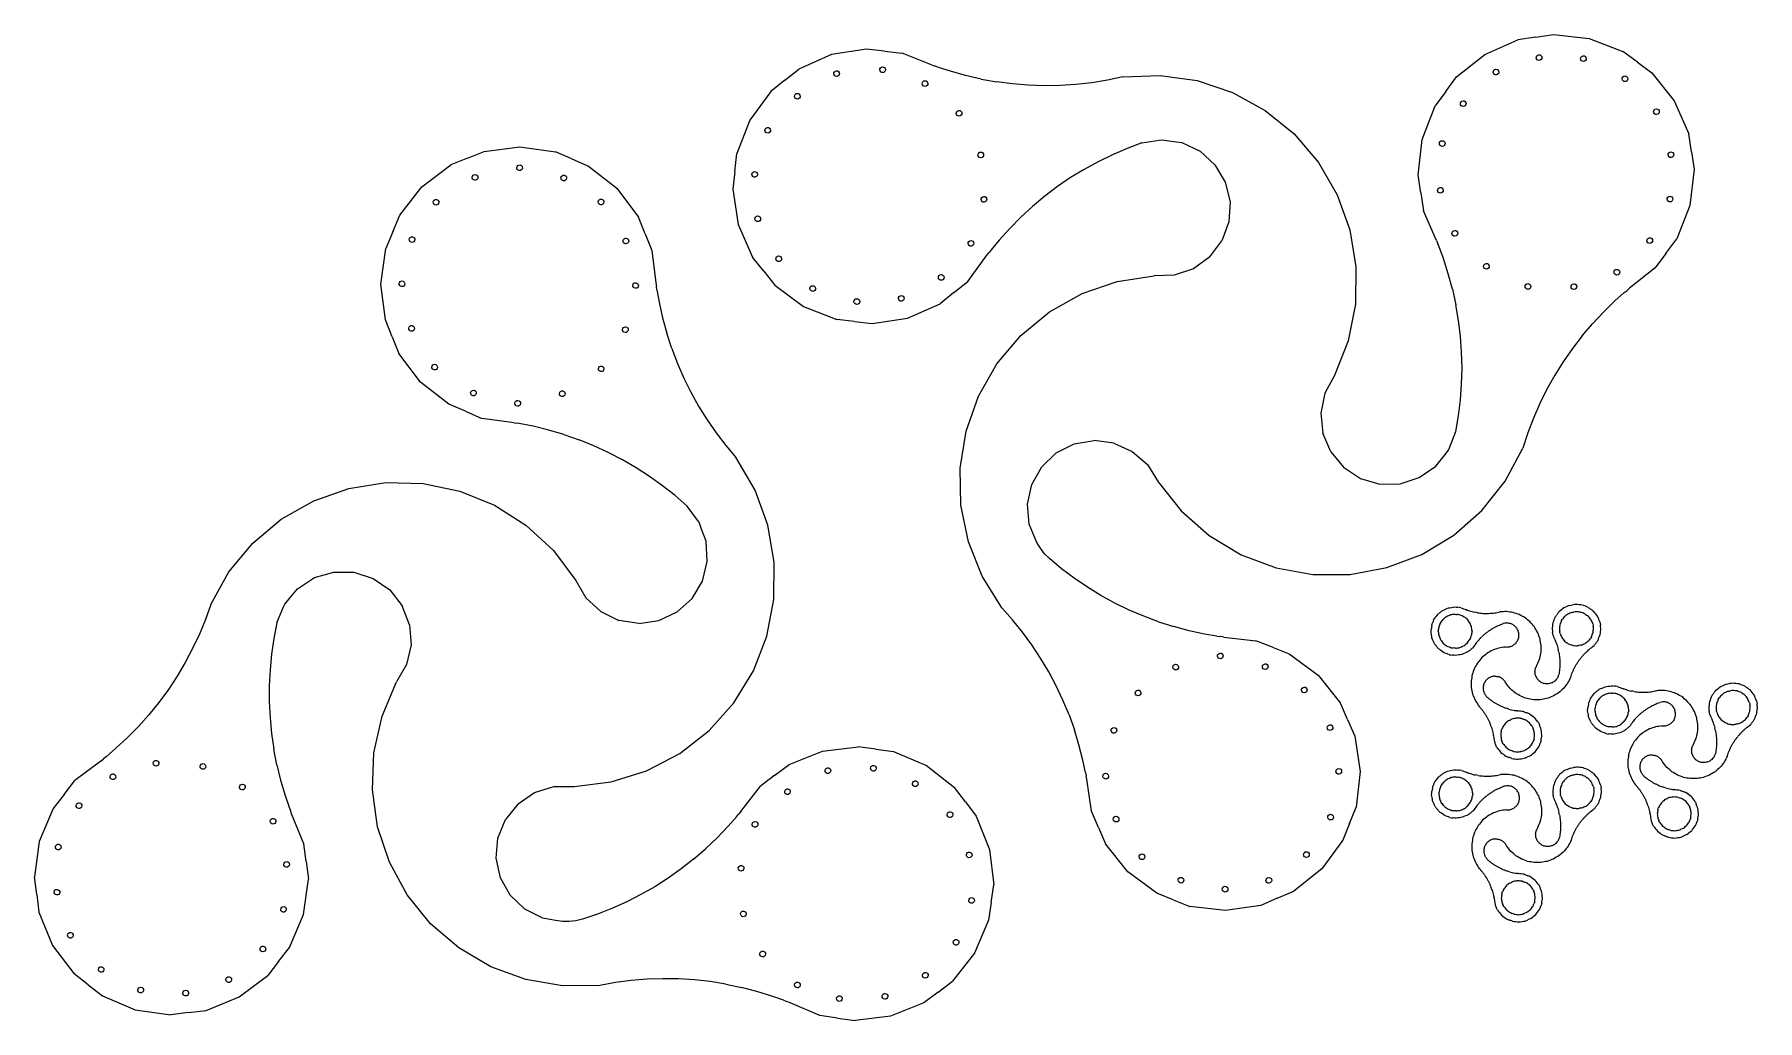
# Model space of a CAD drawing. Extents: x 31 to 183, y 98 to 185.
import ezdxf

# ---------------------------------------------------------------- set-up
doc = ezdxf.new("R2010")
doc.units = 0
doc.layers.add('ink_ext_XXXXXX', color=7, linetype='CONTINUOUS')

msp = doc.modelspace()

# ---------------------------------------------------------------- linework, layer by layer
at = {"layer": 'ink_ext_XXXXXX', "color": 7}
for points in [[(158.641986, 183.031541), (161.550961, 184.307197)], [(163.120415, 184.547811), (161.550961, 184.307197)], [(163.120415, 184.547811), (164.69034, 184.788257)], [(164.69034, 184.788257), (167.845925, 184.44147)], [(167.845925, 184.44147), (170.802018, 183.290265)], [(101.08657, 183.015071), (98.209777, 181.746477)], [(104.193198, 183.493484), (101.08657, 183.015071)], [(105.755397, 183.320699), (104.193198, 183.493484)], [(105.755397, 183.320699), (107.317819, 183.148021)], [(109.958706, 182.099168), (107.317819, 183.148021)], [(156.161246, 181.04964), (158.641986, 183.031541)], [(172.079587, 182.351557), (170.802018, 183.290265)], [(172.079587, 182.351557), (173.356989, 181.412379)], [(96.984072, 180.760334), (95.758566, 179.774676)], [(96.984072, 180.760334), (98.209777, 181.746477)], [(109.958706, 182.099168), (110.247514, 182.002258)], [(110.530825, 181.891417), (110.247514, 182.002258)], [(111.57153, 181.558394), (110.530825, 181.891417)], [(112.915669, 181.179124), (111.57153, 181.558394)], [(114.276946, 180.864985), (112.915669, 181.179124)], [(114.276946, 180.864985), (115.652389, 180.617301)], [(117.038222, 180.436624), (115.652389, 180.617301)], [(125.39787, 180.768371), (124.015605, 180.544687)], [(126.768275, 181.059052), (125.39787, 180.768371)], [(126.768275, 181.059052), (130.050087, 181.18872)], [(130.050087, 181.18872), (133.302208, 180.726462)], [(133.302208, 180.726462), (136.41907, 179.687418)], [(155.219232, 179.772455), (156.161246, 181.04964)], [(173.356989, 181.412379), (175.335985, 178.936118)], [(95.758566, 179.774676), (93.899642, 177.234553)], [(118.431443, 180.322701), (117.038222, 180.436624)], [(119.829399, 180.277007), (118.431443, 180.322701)], [(121.227963, 180.298366), (119.829399, 180.277007)], [(122.624635, 180.387934), (121.227963, 180.298366)], [(124.015605, 180.544687), (122.624635, 180.387934)], [(136.41907, 179.687418), (139.299257, 178.104315)], [(155.219232, 179.772455), (154.277234, 178.496059)], [(139.299257, 178.104315), (141.848694, 176.028977)], [(153.117469, 175.545668), (154.277234, 178.496059)], [(175.335985, 178.936118), (176.60335, 176.03063)], [(93.899642, 177.234553), (92.758902, 174.299041)], [(70.49243, 174.498521), (73.638118, 174.889606)], [(73.638118, 174.889606), (76.777309, 174.449661)], [(127.130558, 174.755865), (125.842909, 174.203404)], [(128.443421, 175.246101), (127.130558, 174.755865)], [(128.443421, 175.246101), (129.950088, 175.479976)], [(129.950088, 175.479976), (130.197692, 175.518528)], [(130.197692, 175.518528), (130.818893, 175.424634)], [(130.818893, 175.424634), (131.955065, 175.265727)], [(131.955065, 175.265727), (133.561021, 174.508908)], [(141.848694, 176.028977), (143.98451, 173.528303)], [(152.76108, 172.398803), (153.117469, 175.545668)], [(176.837839, 174.462565), (176.60335, 176.03063)], [(65.027764, 171.386505), (67.555371, 173.303523)], [(69.023744, 173.901216), (67.555371, 173.303523)], [(69.023744, 173.901216), (70.49243, 174.498521)], [(78.236343, 173.82915), (76.777309, 174.449661)], [(78.236343, 173.82915), (79.695376, 173.20864)], [(79.695376, 173.20864), (82.193266, 171.251943)], [(92.585974, 172.733768), (92.758902, 174.299041)], [(124.583646, 173.589439), (123.355804, 172.915803)], [(125.842909, 174.203404), (124.583646, 173.589439)], [(133.561021, 174.508908), (134.87525, 173.31506)], [(134.87525, 173.31506), (135.782982, 171.787884)], [(143.98451, 173.528303), (145.636611, 170.684232)], [(176.837839, 174.462565), (177.072327, 172.8945)], [(92.585974, 172.733768), (92.413325, 171.168236)], [(122.162253, 172.183854), (121.005542, 171.394803)], [(123.355804, 172.915803), (122.162253, 172.183854)], [(135.782982, 171.787884), (136.204318, 170.061282)], [(152.996272, 170.834196), (152.76108, 172.398803)], [(177.072327, 172.8945), (176.711561, 169.742047)], [(63.081342, 168.878633), (65.027764, 171.386505)], [(82.193266, 171.251943), (84.099837, 168.713046)], [(92.413325, 171.168236), (92.885974, 168.055322)], [(119.888086, 170.550966), (118.812621, 169.654811)], [(121.005542, 171.394803), (119.888086, 170.550966)], [(136.204318, 170.061282), (136.103266, 168.286072)], [(145.636611, 170.684232), (146.75153, 167.588929)], [(152.996272, 170.834196), (153.231145, 169.269437)], [(62.464936, 167.414898), (63.081342, 168.878633)], [(84.693065, 167.239479), (84.099837, 168.713046)], [(117.782484, 168.707531), (116.799, 167.712097)], [(117.782484, 168.707531), (118.812621, 169.654811)], [(154.387818, 166.65582), (153.231145, 169.269437)], [(176.711561, 169.742047), (175.54527, 166.788951)], [(62.464936, 167.414898), (61.848918, 165.951475)], [(84.693065, 167.239479), (85.28598, 165.7663)], [(92.885974, 168.055322), (94.144844, 165.170793)], [(116.799, 167.712097), (115.864416, 166.670354)], [(136.103266, 168.286072), (135.487962, 166.617992)], [(146.75153, 167.588929), (147.29271, 164.34336)], [(61.414214, 162.804975), (61.848918, 165.951475)], [(85.28598, 165.7663), (85.619058, 162.914303)], [(114.789391, 165.348442), (114.981785, 165.584923)], [(115.16238, 165.830644), (114.981785, 165.584923)], [(115.864416, 166.670354), (115.16238, 165.830644)], [(134.412559, 165.202196), (135.487962, 166.617992)], [(154.387818, 166.65582), (154.495805, 166.370475)], [(154.617953, 166.090673), (154.495805, 166.370475)], [(154.993139, 165.057464), (154.617953, 166.090673)], [(174.599799, 165.512469), (173.654496, 164.236458)], [(174.599799, 165.512469), (175.54527, 166.788951)], [(95.124508, 163.940884), (94.144844, 165.170793)], [(95.124508, 163.940884), (96.104118, 162.711338)], [(113.115971, 163.045828), (114.789391, 165.348442)], [(132.97164, 164.162797), (131.290964, 163.590277)], [(134.412559, 165.202196), (132.97164, 164.162797)], [(147.29271, 164.34336), (147.242936, 161.052978)], [(155.426418, 163.722276), (154.993139, 165.057464)], [(173.654496, 164.236458), (171.39818, 162.460545)], [(61.805432, 159.653951), (61.414214, 162.804975)], [(85.619058, 162.914303), (85.670895, 162.612764)], [(85.707934, 162.308922), (85.670895, 162.612764)], [(96.104118, 162.711338), (98.631054, 160.843584)], [(111.887407, 162.061843), (113.115971, 163.045828)], [(123.168276, 161.983294), (126.271959, 163.045964)], [(126.271959, 163.045964), (129.517065, 163.534605)], [(131.290964, 163.590277), (129.517065, 163.534605)], [(155.794581, 162.36714), (155.426418, 163.722276)], [(171.39818, 162.460545), (171.168317, 162.258615)], [(85.707934, 162.308922), (85.909904, 161.223636)], [(85.909904, 161.223636), (86.215687, 159.848222)], [(107.780046, 159.816123), (110.659481, 161.07816)], [(111.887407, 162.061843), (110.659481, 161.07816)], [(120.306799, 160.381894), (123.168276, 161.983294)], [(147.242936, 161.052978), (146.603824, 157.825529)], [(155.794581, 162.36714), (156.097244, 160.99617)], [(156.332725, 159.612081), (156.097244, 160.99617)], [(170.109496, 161.328186), (169.097294, 160.348025)], [(170.92875, 162.06809), (170.109496, 161.328186)], [(170.92875, 162.06809), (171.168317, 162.258615)], [(62.401068, 158.182962), (61.805432, 159.653951)], [(86.215687, 159.848222), (86.586792, 158.489516)], [(98.631054, 160.843584), (101.554159, 159.695086)], [(103.113974, 159.52), (101.554159, 159.695086)], [(103.113974, 159.52), (104.674324, 159.344776)], [(104.674324, 159.344776), (107.780046, 159.816123)], [(117.77981, 158.293335), (120.306799, 160.381894)], [(156.501091, 158.218028), (156.332725, 159.612081)], [(169.097294, 160.348025), (168.133507, 159.320935)], [(62.401068, 158.182962), (62.996041, 156.712399)], [(87.023211, 157.150714), (86.586792, 158.489516)], [(115.668714, 155.786287), (117.77981, 158.293335)], [(156.601953, 156.818123), (156.501091, 158.218028)], [(167.220851, 158.248596), (166.361289, 157.13428)], [(167.220851, 158.248596), (168.133507, 159.320935)], [(64.903721, 154.180479), (62.996041, 156.712399)], [(87.023211, 157.150714), (87.523179, 155.8352)], [(146.603824, 157.825529), (145.396805, 154.765662)], [(156.635043, 155.414581), (156.601953, 156.818123)], [(166.361289, 157.13428), (165.556598, 155.980002)], [(87.523179, 155.8352), (88.085912, 154.545542)], [(114.041889, 152.94198), (115.668714, 155.786287)], [(156.600443, 154.011344), (156.635043, 155.414581)], [(165.556598, 155.980002), (164.808891, 154.788715)], [(67.399138, 152.230436), (64.903721, 154.180479)], [(88.085912, 154.545542), (88.709996, 153.285086)], [(145.396805, 154.765662), (144.554357, 153.200309)], [(156.4979, 152.611416), (156.600443, 154.011344)], [(164.119644, 153.563073), (163.4905, 152.306196)], [(164.808891, 154.788715), (164.119644, 153.563073)], [(68.855593, 151.612334), (67.399138, 152.230436)], [(88.709996, 153.285086), (89.393944, 152.056479)], [(89.393944, 152.056479), (90.135954, 150.862752)], [(112.951049, 149.852092), (114.041889, 152.94198)], [(144.554357, 153.200309), (144.20686, 151.457375)], [(156.327797, 151.218103), (156.4979, 152.611416)], [(163.4905, 152.306196), (162.923085, 151.020418)], [(68.855593, 151.612334), (70.31201, 150.99388)], [(73.144549, 150.612295), (70.31201, 150.99388)], [(73.144549, 150.612295), (73.444225, 150.555044)], [(73.746584, 150.512761), (73.444225, 150.555044)], [(74.823403, 150.291974), (73.746584, 150.512761)], [(76.18797, 149.96271), (74.823403, 150.291974)], [(90.135954, 150.862752), (90.934889, 149.706513)], [(144.20686, 151.457375), (144.384016, 149.689939)], [(156.090688, 149.835181), (156.327797, 151.218103)], [(162.923085, 151.020418), (162.41874, 149.709497)], [(77.535471, 149.567518), (76.18797, 149.96271)], [(77.535471, 149.567518), (78.862201, 149.108219)], [(80.164963, 148.584803), (78.862201, 149.108219)], [(90.934889, 149.706513), (91.788246, 148.590871)], [(112.431205, 146.617172), (112.951049, 149.852092)], [(120.893795, 147.945324), (122.475033, 148.742431)], [(122.475033, 148.742431), (124.220869, 149.041702)], [(125.978666, 148.816823), (124.220869, 149.041702)], [(125.978666, 148.816823), (127.594661, 148.08741)], [(145.070554, 148.05123), (144.384016, 149.689939)], [(155.53414, 148.412047), (156.090688, 149.835181)], [(162.41874, 149.709497), (161.978152, 148.376104)], [(81.441104, 147.998977), (80.164963, 148.584803)], [(82.686918, 147.35256), (81.441104, 147.998977)], [(83.900377, 146.646483), (82.686918, 147.35256)], [(91.788246, 148.590871), (92.694112, 147.517808)], [(94.363989, 144.680192), (92.694112, 147.517808)], [(119.615154, 146.720899), (120.893795, 147.945324)], [(127.594661, 148.08741), (128.92769, 146.917315)], [(145.070554, 148.05123), (146.206505, 146.68499)], [(154.338636, 146.783513), (155.048799, 147.687594)], [(155.048799, 147.687594), (155.442642, 148.178514), (155.53414, 148.412047)], [(160.433454, 145.468448), (161.978152, 148.376104)], [(85.078162, 145.882877), (83.900377, 146.646483)], [(86.217581, 145.063099), (85.078162, 145.882877)], [(112.499082, 143.341587), (112.431205, 146.617172)], [(118.750588, 145.175512), (119.615154, 146.720899)], [(128.92769, 146.917315), (129.861053, 145.408541)], [(146.206505, 146.68499), (147.692716, 145.709744)], [(147.692716, 145.709744), (149.399992, 145.211028)], [(151.178856, 145.232354), (152.874632, 145.77221)], [(152.874632, 145.77221), (154.338636, 146.783513)], [(55.494009, 143.74271), (58.596448, 144.829693)], [(58.596448, 144.829693), (61.844983, 145.341653)], [(61.844983, 145.341653), (65.133111, 145.261724)], [(65.133111, 145.261724), (68.354316, 144.592556)], [(68.354316, 144.592556), (71.403425, 143.355813)], [(87.316019, 144.189205), (86.217581, 145.063099)], [(88.370546, 143.263642), (87.316019, 144.189205)], [(95.497297, 141.58942), (94.363989, 144.680192)], [(118.375344, 143.444407), (118.750588, 145.175512)], [(129.861053, 145.408541), (131.903602, 142.839431)], [(149.399992, 145.211028), (151.178856, 145.232354)], [(158.392294, 142.885634), (160.433454, 145.468448)], [(52.638034, 142.116334), (55.494009, 143.74271)], [(71.403425, 143.355813), (74.181561, 141.591996)], [(89.292225, 142.044805), (88.370546, 143.263642)], [(113.152012, 140.130662), (112.499082, 143.341587)], [(118.522149, 141.678977), (118.375344, 143.444407)], [(131.903602, 142.839431), (134.374061, 140.677054)], [(155.921422, 140.710852), (158.392294, 142.885634)], [(50.121906, 140.003625), (52.638034, 142.116334)], [(74.181561, 141.591996), (76.597745, 139.358849)], [(89.655718, 141.252176), (89.443382, 141.844652), (89.292225, 142.044805)], [(90.054677, 140.173971), (89.655718, 141.252176)], [(96.058058, 138.345898), (95.497297, 141.58942)], [(118.949808, 140.61638), (118.522149, 141.678977)], [(48.026573, 137.473892), (50.121906, 140.003625)], [(90.150635, 138.397223), (90.054677, 140.173971)], [(114.368743, 137.088327), (113.152012, 140.130662)], [(119.195258, 140.069819), (118.949808, 140.61638)], [(119.334141, 139.837388), (119.195258, 140.069819)], [(119.502842, 139.554675), (119.334141, 139.837388)], [(134.374061, 140.677054), (137.192476, 138.992036)], [(153.101836, 139.014529), (155.921422, 140.710852)], [(76.597745, 139.358849), (78.574004, 136.729384)], [(89.723555, 136.669593), (90.150635, 138.397223)], [(96.028625, 135.055501), (96.058058, 138.345898)], [(119.867841, 139.079254), (119.502842, 139.554675)], [(120.285511, 138.649112), (119.867841, 139.079254)], [(121.361089, 137.755562), (120.285511, 138.649112)], [(137.192476, 138.992036), (140.268445, 137.838333)], [(150.024307, 137.851426), (153.101836, 139.014529)], [(46.420165, 134.609183), (48.026573, 137.473892)], [(54.070958, 135.998702), (55.556119, 136.971415)], [(55.556119, 136.971415), (57.261109, 137.466871)], [(57.261109, 137.466871), (59.03751, 137.441513)], [(59.03751, 137.441513), (60.729406, 136.897299)], [(60.729406, 136.897299), (62.189434, 135.882459)], [(78.574004, 136.729384), (79.467315, 135.192489)], [(88.811098, 135.142428), (89.723555, 136.669593)], [(116.110223, 134.31241), (114.368743, 137.088327)], [(122.478612, 136.91509), (121.361089, 137.755562)], [(123.6353, 136.129111), (122.478612, 136.91509)], [(140.268445, 137.838333), (143.502247, 137.254162)], [(143.502247, 137.254162), (146.789802, 137.2581)], [(146.789802, 137.2581), (150.024307, 137.851426)], [(52.936124, 134.633264), (53.341132, 135.113551)], [(53.341132, 135.113551), (54.070958, 135.998702)], [(62.189434, 135.882459), (63.289126, 134.485403)], [(79.467315, 135.192489), (80.770906, 133.984507)], [(87.492895, 133.948337), (88.811098, 135.142428)], [(124.828764, 135.399617), (123.6353, 136.129111)], [(126.055924, 134.728659), (124.828764, 135.399617)], [(46.420165, 134.609183), (45.950951, 133.289203)], [(52.25053, 132.995691), (52.839443, 134.402078)], [(52.839443, 134.402078), (52.936124, 134.633264)], [(63.933107, 132.828219), (63.289126, 134.485403)], [(80.770906, 133.984507), (82.369856, 133.210832)], [(85.88423, 133.191948), (87.492895, 133.948337)], [(95.409819, 131.824236), (96.028625, 135.055501)], [(117.04122, 133.270256), (116.110223, 134.31241)], [(127.314278, 134.117394), (126.055924, 134.728659)], [(128.600554, 133.567785), (127.314278, 134.117394)], [(129.912082, 133.080517), (128.600554, 133.567785)], [(157.055891, 134.124422), (157.043324, 134.128642), (157.004842, 134.141552)], [(157.055908, 134.12443), (157.068193, 134.119628), (157.105986, 134.104838)], [(45.950951, 133.289203), (45.418435, 131.994167)], [(52.25053, 132.995691), (51.981487, 131.620353)], [(63.933107, 132.828219), (64.065086, 131.056446)], [(84.12559, 132.938615), (82.369856, 133.210832)], [(84.12559, 132.938615), (85.88423, 133.191948)], [(117.921308, 132.184048), (117.04122, 133.270256)], [(118.748051, 131.056534), (117.921308, 132.184048)], [(129.912082, 133.080517), (131.24567, 132.65681)], [(132.598442, 132.298033), (131.24567, 132.65681)], [(133.967093, 132.00457), (132.598442, 132.298033)], [(160.582228, 132.978376), (160.57857, 132.977808), (160.538462, 132.971562)], [(44.824325, 130.726728), (44.169974, 129.489579)], [(45.418435, 131.994167), (44.824325, 130.726728)], [(51.981487, 131.620353), (51.778667, 130.233948)], [(64.065086, 131.056446), (63.673743, 129.324596)], [(94.223306, 128.757275), (95.409819, 131.824236)], [(119.519618, 129.890751), (118.748051, 131.056534)], [(135.045288, 131.812313), (133.967093, 132.00457)], [(135.045288, 131.812313), (135.348332, 131.777595)], [(135.649654, 131.728395), (135.348332, 131.777595)], [(135.649654, 131.728395), (138.482377, 131.419421)], [(139.950978, 130.841097), (138.482377, 131.419421)], [(139.950978, 130.841097), (141.419578, 130.262772)], [(157.892708, 131.222541), (157.884315, 131.212225), (157.8587, 131.180741)], [(157.892724, 131.222549), (157.90061, 131.233279), (157.924646, 131.265982)], [(164.877093, 131.361393), (164.872374, 131.373875), (164.858005, 131.411829)], [(164.87711, 131.361401), (164.882444, 131.349134), (164.898683, 131.311936)], [(167.824078, 130.634592), (167.813505, 130.626182), (167.781733, 130.600915)], [(167.824078, 130.634592), (167.834216, 130.643499), (167.864708, 130.670285)], [(44.169974, 129.489579), (43.456503, 128.2865)], [(51.778667, 130.233948), (51.643111, 128.839559)], [(63.673743, 129.324596), (62.793155, 127.783693)], [(120.233979, 128.68925), (119.519618, 129.890751)], [(141.419578, 130.262772), (143.959111, 128.386154)], [(43.456503, 128.2865), (42.686206, 127.11902)], [(51.643111, 128.839559), (51.574849, 127.44073)], [(61.51188, 124.762466), (62.793155, 127.783693)], [(92.506743, 125.953448), (94.223306, 128.757275)], [(120.889807, 127.454915), (120.233979, 128.68925)], [(143.959111, 128.386154), (145.927063, 125.91754)], [(165.060626, 128.187112), (165.059276, 128.183629), (165.044467, 128.145833)], [(41.860238, 125.99127), (40.981245, 124.904738)], [(42.686206, 127.11902), (41.860238, 125.99127)], [(51.574849, 127.44073), (51.574221, 126.040619)], [(51.574221, 126.040619), (51.641532, 124.64203)], [(121.485477, 126.190099), (120.889807, 127.454915)], [(122.01939, 124.89834), (121.485477, 126.190099)], [(158.637469, 126.712564), (158.641202, 126.706322), (158.662017, 126.67148)], [(158.662017, 126.67148), (158.671041, 126.656367), (158.691837, 126.621509)], [(170.853678, 127.186551), (170.841112, 127.190771), (170.802629, 127.203681)], [(170.853695, 127.186559), (170.86598, 127.181757), (170.903773, 127.166967)], [(174.380015, 126.040506), (174.376357, 126.039938), (174.336249, 126.033691)], [(40.050583, 123.862117), (40.981245, 124.904738)], [(51.641532, 124.64203), (51.77607, 123.248234)], [(60.793799, 121.561454), (61.51188, 124.762466)], [(90.317094, 123.503108), (92.506743, 125.953448)], [(122.01939, 124.89834), (122.490505, 123.582656)], [(146.558125, 124.471557), (145.927063, 125.91754)], [(146.558125, 124.471557), (147.188868, 123.025423)], [(161.49264, 125.246854), (161.479406, 125.248377), (161.43908, 125.252993)], [(161.49264, 125.246854), (161.505844, 125.24471), (161.545904, 125.238166)], [(178.67488, 124.423522), (178.670161, 124.436005), (178.655792, 124.473959)], [(40.050583, 123.862117), (39.070696, 122.866336)], [(51.77607, 123.248234), (51.977162, 121.862853)], [(87.724643, 121.485233), (90.317094, 123.503108)], [(122.897612, 122.245598), (122.490505, 123.582656)], [(147.188868, 123.025423), (147.658239, 119.908222)], [(159.401225, 123.080599), (159.399245, 123.093724), (159.393175, 123.133854)], [(159.40122, 123.080596), (159.403843, 123.067541), (159.41187, 123.027752)], [(171.690495, 124.28467), (171.682102, 124.274355), (171.656488, 124.242871)], [(171.690512, 124.284678), (171.698397, 124.295409), (171.722433, 124.328111)], [(178.674897, 124.42353), (178.680231, 124.411263), (178.69647, 124.374065)], [(181.621865, 123.696721), (181.611292, 123.688312), (181.57952, 123.663045)], [(181.621865, 123.696721), (181.632003, 123.705628), (181.662495, 123.732414)], [(38.044269, 121.919233), (37.215999, 121.206535)], [(39.070696, 122.866336), (38.044269, 121.919233)], [(52.24554, 120.489355), (51.977162, 121.862853)], [(60.661554, 118.285016), (60.793799, 121.561454)], [(84.81413, 119.96482), (87.724643, 121.485233)], [(97.375474, 120.520907), (100.303375, 121.703411)], [(100.303375, 121.703411), (103.436767, 122.089084)], [(104.99923, 121.870415), (103.436767, 122.089084)], [(104.99923, 121.870415), (106.561655, 121.651396)], [(106.561655, 121.651396), (109.463797, 120.420613)], [(123.239846, 120.89105), (122.897612, 122.245598)], [(36.739637, 120.827642), (34.464161, 119.125706)], [(36.739637, 120.827642), (36.97332, 121.023074)], [(37.215999, 121.206535), (36.97332, 121.023074)], [(52.24554, 120.489355), (52.579363, 119.130424)], [(81.678831, 118.990681), (84.81413, 119.96482)], [(96.114291, 119.571872), (97.375474, 120.520907)], [(109.463797, 120.420613), (111.945743, 118.480543)], [(123.470588, 119.82331), (123.239846, 120.89105)], [(147.658239, 119.908222), (147.303302, 116.778054)], [(178.858413, 121.249242), (178.857057, 121.245755), (178.842248, 121.20796)], [(33.4996, 117.884496), (34.464161, 119.125706)], [(52.579363, 119.130424), (52.978234, 117.788941)], [(74.952056, 118.06399), (76.646639, 118.587895)], [(76.646639, 118.587895), (78.420767, 118.594008)], [(78.420767, 118.594008), (81.678831, 118.990681)], [(93.107822, 116.370337), (94.853109, 118.622838)], [(96.114291, 119.571872), (94.853109, 118.622838)], [(112.891925, 117.222508), (111.945743, 118.480543)], [(123.470588, 119.82331), (123.516164, 119.522033)], [(123.576496, 119.223068), (123.516164, 119.522033)], [(123.986615, 116.4112), (123.576496, 119.223068)], [(157.113141, 119.797659), (157.100574, 119.801879), (157.062092, 119.814788)], [(157.113158, 119.797667), (157.125442, 119.792864), (157.163235, 119.778075)], [(160.639477, 118.651613), (160.63582, 118.651045), (160.595712, 118.644799)], [(172.435256, 119.774693), (172.438989, 119.768451), (172.459804, 119.733609)], [(172.459804, 119.733609), (172.468828, 119.718496), (172.489624, 119.683638)], [(33.4996, 117.884496), (32.535066, 116.643531)], [(52.978234, 117.788941), (53.326585, 116.751339)], [(61.119474, 115.038778), (60.661554, 118.285016)], [(73.485, 117.068385), (72.37374, 115.687978)], [(73.485, 117.068385), (74.952056, 118.06399)], [(112.891925, 117.222508), (113.837755, 115.964512)], [(157.949957, 116.895778), (157.941564, 116.885462), (157.91595, 116.853978)], [(157.949974, 116.895786), (157.95786, 116.906516), (157.981895, 116.939219)], [(164.934342, 117.034629), (164.929624, 117.047112), (164.915255, 117.085066)], [(164.934359, 117.034637), (164.939693, 117.022371), (164.955933, 116.985172)], [(175.290427, 118.308983), (175.277193, 118.310506), (175.236868, 118.315123)], [(175.290427, 118.308983), (175.303631, 118.30684), (175.343694, 118.30029)], [(32.535066, 116.643531), (31.317521, 113.74567)], [(53.326585, 116.751339), (53.441517, 116.468878)], [(53.542401, 116.181195), (53.441517, 116.468878)], [(54.6293, 113.550412), (53.542401, 116.181195)], [(71.715436, 114.04355), (72.37374, 115.687978)], [(92.720124, 115.899178), (91.992206, 115.080885)], [(92.720124, 115.899178), (92.908252, 116.13928)], [(93.107822, 116.370337), (92.908252, 116.13928)], [(113.837755, 115.964512), (115.010847, 113.044725)], [(124.616229, 114.968435), (123.986615, 116.4112)], [(146.726167, 115.313532), (147.303302, 116.778054)], [(167.881328, 116.307829), (167.870749, 116.299416), (167.838983, 116.274152)], [(167.881328, 116.307829), (167.891465, 116.316736), (167.921958, 116.343521)], [(173.199013, 116.142728), (173.197032, 116.155854), (173.190962, 116.195984)], [(173.199007, 116.142725), (173.20163, 116.12967), (173.209657, 116.089882)], [(62.151623, 111.928041), (61.119474, 115.038778)], [(71.567516, 112.27895), (71.715436, 114.04355)], [(91.026083, 114.068002), (90.012604, 113.102822)], [(91.992206, 115.080885), (91.026083, 114.068002)], [(124.616229, 114.968435), (125.245843, 113.52567)], [(146.148881, 113.849328), (144.274255, 111.322062)], [(146.726167, 115.313532), (146.148881, 113.849328)], [(165.117875, 113.860349), (165.116511, 113.856866), (165.101702, 113.81907)], [(31.317521, 113.74567), (30.893634, 110.63029)], [(54.82515, 111.988606), (54.6293, 113.550412)], [(88.953825, 112.18796), (90.012604, 113.102822)], [(115.010847, 113.044725), (115.38543, 109.920338)], [(127.208269, 111.061463), (125.245843, 113.52567)], [(158.694718, 112.385801), (158.698452, 112.379559), (158.719267, 112.344717)], [(158.719267, 112.344717), (158.728291, 112.329604), (158.749086, 112.294746)], [(54.82515, 111.988606), (55.021075, 110.427502)], [(63.724548, 109.053576), (62.151623, 111.928041)], [(71.942078, 110.548678), (71.567516, 112.27895)], [(87.852419, 111.325149), (86.711095, 110.516476)], [(88.953825, 112.18796), (87.852419, 111.325149)], [(129.740784, 109.185812), (127.208269, 111.061463)], [(144.274255, 111.322062), (141.807513, 109.368273)], [(161.54989, 110.920091), (161.53665, 110.921611), (161.496324, 110.926228)], [(161.54989, 110.920091), (161.563091, 110.917939), (161.60315, 110.911395)], [(31.092819, 109.06979), (30.893634, 110.63029)], [(54.59022, 107.313301), (55.021075, 110.427502)], [(72.806803, 109.003378), (71.942078, 110.548678)], [(85.531833, 109.763853), (84.318018, 109.069044)], [(86.711095, 110.516476), (85.531833, 109.763853)], [(115.161171, 108.361958), (115.38543, 109.920338)], [(140.362084, 108.744112), (141.807513, 109.368273)], [(31.092819, 109.06979), (31.291694, 107.509715)], [(65.787171, 106.507417), (63.724548, 109.053576)], [(74.085797, 107.777937), (72.806803, 109.003378)], [(75.66716, 106.979446), (74.085797, 107.777937)], [(81.796972, 107.859), (80.49605, 107.346311)], [(83.071944, 108.433576), (81.796972, 107.859)], [(84.318018, 109.069044), (83.071944, 108.433576)], [(115.161171, 108.361958), (114.936998, 106.804384)], [(131.20611, 108.606324), (129.740784, 109.185812)], [(131.20611, 108.606324), (132.671586, 108.026518)], [(135.801446, 107.662846), (132.671586, 108.026518)], [(138.917388, 108.120298), (135.801446, 107.662846)], [(140.362084, 108.744112), (138.917388, 108.120298)], [(159.458469, 108.753833), (159.456484, 108.766956), (159.450413, 108.807086)], [(159.458469, 108.753833), (159.461107, 108.740777), (159.469134, 108.700989)], [(31.291694, 107.509715), (32.483957, 104.596584)], [(53.367125, 104.419908), (54.59022, 107.313301)], [(68.272119, 104.372005), (65.787171, 106.507417)], [(76.796475, 106.788003), (75.66716, 106.979446)], [(77.390683, 106.711244), (76.796475, 106.788003)], [(77.661427, 106.708006), (77.390683, 106.711244)], [(77.990622, 106.703875), (77.661427, 106.708006)], [(78.586746, 106.766218), (77.990622, 106.703875)], [(79.171836, 106.897137), (78.586746, 106.766218)], [(80.49605, 107.346311), (79.171836, 106.897137)], [(114.936998, 106.804384), (113.696716, 103.90955)], [(32.483957, 104.596584), (34.388911, 102.088662)], [(52.40148, 103.181795), (53.367125, 104.419908)], [(71.099195, 102.716195), (68.272119, 104.372005)], [(113.696716, 103.90955), (111.749362, 101.432436)], [(35.632421, 101.122398), (34.388911, 102.088662)], [(48.928189, 100.053744), (51.436232, 101.944066)], [(52.40148, 103.181795), (51.436232, 101.944066)], [(74.177242, 101.592814), (71.099195, 102.716195)], [(35.632421, 101.122398), (36.876297, 100.156236)], [(77.40657, 101.038124), (74.177242, 101.592814)], [(80.683375, 101.070022), (77.40657, 101.038124)], [(82.058595, 101.318236), (80.683375, 101.070022)], [(83.444726, 101.500015), (82.058595, 101.318236)], [(84.838151, 101.614723), (83.444726, 101.500015)], [(86.235324, 101.662386), (84.838151, 101.614723)], [(87.633011, 101.642612), (86.235324, 101.662386)], [(89.028056, 101.555775), (87.633011, 101.642612)], [(90.417606, 101.401723), (89.028056, 101.555775)], [(91.79781, 101.180944), (90.417606, 101.401723)], [(91.79781, 101.180944), (93.16555, 100.894131)], [(94.518018, 100.541585), (93.16555, 100.894131)], [(95.851453, 100.124603), (94.518018, 100.541585)], [(110.488552, 100.486839), (109.228092, 99.541203)], [(110.488552, 100.486839), (111.749362, 101.432436)], [(36.876297, 100.156236), (39.7765, 98.930489)], [(39.7765, 98.930489), (42.893385, 98.494269)], [(44.454077, 98.685733), (42.893385, 98.494269)], [(44.454077, 98.685733), (46.014431, 98.877339)], [(46.014431, 98.877339), (48.928189, 100.053744)], [(96.882133, 99.762649), (95.851453, 100.124603)], [(96.882133, 99.762649), (97.162736, 99.643874)], [(97.449087, 99.538885), (97.162736, 99.643874)], [(100.060015, 98.417343), (97.449087, 99.538885)], [(109.228092, 99.541203), (106.304686, 98.364174)], [(101.618978, 98.199124), (100.060015, 98.417343)], [(101.618978, 98.199124), (103.177941, 97.980904)], [(106.304686, 98.364174), (103.177941, 97.980904)]]:
    msp.add_lwpolyline(points, dxfattribs=at)
for points in [[(163.199688, 182.641813), (163.140584, 182.766445), (163.193878, 182.915878), (163.31851, 182.974981)], [(163.532856, 182.522991), (163.408224, 182.463887), (163.258792, 182.517182), (163.199688, 182.641813)], [(163.31851, 182.974981), (163.443142, 183.034085), (163.592574, 182.980791), (163.651678, 182.856159)], [(163.651678, 182.856159), (163.710782, 182.731527), (163.657488, 182.582095), (163.532856, 182.522991)], [(167.103574, 182.56048), (167.044471, 182.685112), (167.097765, 182.834544), (167.222397, 182.893648)], [(167.436742, 182.441658), (167.31211, 182.382554), (167.162678, 182.435848), (167.103574, 182.56048)], [(167.222397, 182.893648), (167.347029, 182.952752), (167.496461, 182.899458), (167.555564, 182.774826)], [(167.555564, 182.774826), (167.614668, 182.650194), (167.561374, 182.500762), (167.436742, 182.441658)], [(101.320254, 181.232666), (101.261151, 181.357298), (101.314285, 181.506655), (101.438949, 181.565773)], [(101.653295, 181.113783), (101.528631, 181.054665), (101.379358, 181.108034), (101.320254, 181.232666)], [(101.438949, 181.565773), (101.563581, 181.624877), (101.712854, 181.571508), (101.771958, 181.446876)], [(101.771958, 181.446876), (101.831061, 181.322244), (101.777927, 181.172887), (101.653295, 181.113783)], [(105.374973, 181.574254), (105.31587, 181.698886), (105.369004, 181.848242), (105.493668, 181.907361)], [(105.708013, 181.455371), (105.58335, 181.396252), (105.434077, 181.449622), (105.374973, 181.574254)], [(105.493668, 181.907361), (105.6183, 181.966465), (105.767573, 181.913095), (105.826676, 181.788463)], [(105.826676, 181.788463), (105.88578, 181.663831), (105.832645, 181.514475), (105.708013, 181.455371)], [(109.113112, 180.360142), (109.054008, 180.484774), (109.107303, 180.634206), (109.231934, 180.693309)], [(109.231934, 180.693309), (109.356566, 180.752413), (109.505998, 180.699119), (109.565102, 180.574487)], [(159.409664, 181.371574), (159.35056, 181.496206), (159.403854, 181.645638), (159.528486, 181.704742)], [(159.742832, 181.252752), (159.6182, 181.193648), (159.468768, 181.246942), (159.409664, 181.371574)], [(159.528486, 181.704742), (159.653118, 181.763845), (159.80255, 181.710551), (159.861654, 181.585919)], [(159.861654, 181.585919), (159.920758, 181.461287), (159.867464, 181.311855), (159.742832, 181.252752)], [(170.759031, 180.780069), (170.699927, 180.904701), (170.753221, 181.054133), (170.877853, 181.113237)], [(171.092199, 180.661247), (170.967567, 180.602143), (170.818135, 180.655437), (170.759031, 180.780069)], [(170.877853, 181.113237), (171.002485, 181.172341), (171.151917, 181.119047), (171.211021, 180.994415)], [(171.211021, 180.994415), (171.270125, 180.869783), (171.21683, 180.720351), (171.092199, 180.661247)], [(97.870341, 179.245235), (97.811238, 179.369867), (97.864372, 179.519223), (97.989036, 179.578342)], [(98.203382, 179.126352), (98.078718, 179.067233), (97.929445, 179.120603), (97.870341, 179.245235)], [(97.989036, 179.578342), (98.113668, 179.637446), (98.263068, 179.584137), (98.322172, 179.459505)], [(98.322172, 179.459505), (98.381276, 179.334873), (98.328014, 179.185456), (98.203382, 179.126352)], [(109.44628, 180.241319), (109.321648, 180.182216), (109.172216, 180.23551), (109.113112, 180.360142)], [(109.565102, 180.574487), (109.624206, 180.449855), (109.570912, 180.300423), (109.44628, 180.241319)], [(112.112005, 177.741283), (112.052902, 177.865915), (112.106196, 178.015347), (112.230828, 178.07445)], [(112.445173, 177.62246), (112.320541, 177.563357), (112.171109, 177.616651), (112.112005, 177.741283)], [(112.230828, 178.07445), (112.35546, 178.133554), (112.504892, 178.08026), (112.563995, 177.955628)], [(112.563995, 177.955628), (112.623099, 177.830996), (112.569805, 177.681564), (112.445173, 177.62246)], [(156.511322, 178.591535), (156.452218, 178.716167), (156.505513, 178.865599), (156.630144, 178.924703)], [(156.84449, 178.472713), (156.719858, 178.413609), (156.570426, 178.466903), (156.511322, 178.591535)], [(156.630144, 178.924703), (156.754776, 178.983807), (156.904208, 178.930512), (156.963312, 178.805881)], [(156.963312, 178.805881), (157.022416, 178.681249), (156.969122, 178.531816), (156.84449, 178.472713)], [(173.53907, 177.881728), (173.479966, 178.006359), (173.53326, 178.155792), (173.657892, 178.214895)], [(173.872237, 177.762905), (173.747605, 177.703802), (173.598173, 177.757096), (173.53907, 177.881728)], [(173.657892, 178.214895), (173.782524, 178.273999), (173.931956, 178.220705), (173.99106, 178.096073)], [(173.99106, 178.096073), (174.050163, 177.971441), (173.996869, 177.822009), (173.872237, 177.762905)], [(95.251482, 176.246342), (95.192379, 176.370974), (95.245513, 176.52033), (95.370177, 176.579449)], [(95.584523, 176.127459), (95.459859, 176.06834), (95.310586, 176.12171), (95.251482, 176.246342)], [(95.370177, 176.579449), (95.494809, 176.638553), (95.644082, 176.585183), (95.703185, 176.460551)], [(95.703185, 176.460551), (95.762289, 176.335919), (95.709155, 176.186563), (95.584523, 176.127459)], [(154.662889, 175.079517), (154.603785, 175.204149), (154.657079, 175.353581), (154.781711, 175.412685)], [(154.996057, 174.960695), (154.871425, 174.901591), (154.721993, 174.954885), (154.662889, 175.079517)], [(154.781711, 175.412685), (154.906343, 175.471788), (155.055775, 175.418494), (155.114879, 175.293862)], [(155.114879, 175.293862), (155.173983, 175.16923), (155.120689, 175.019798), (154.996057, 174.960695)], [(73.596629, 172.806598), (73.459493, 172.821431), (73.360023, 172.945027), (73.374856, 173.082163)], [(73.374856, 173.082163), (73.389688, 173.219299), (73.513284, 173.318769), (73.65042, 173.303937)], [(73.872194, 173.028372), (73.857362, 172.891236), (73.733766, 172.791766), (73.596629, 172.806598)], [(73.65042, 173.303937), (73.787557, 173.289104), (73.887026, 173.165508), (73.872194, 173.028372)], [(114.02402, 174.079909), (113.964917, 174.204541), (114.018211, 174.353973), (114.142843, 174.413077)], [(114.357188, 173.961087), (114.232556, 173.901983), (114.083124, 173.955277), (114.02402, 174.079909)], [(114.142843, 174.413077), (114.267475, 174.472181), (114.416907, 174.418887), (114.47601, 174.294255)], [(114.47601, 174.294255), (114.535114, 174.169623), (114.48182, 174.020191), (114.357188, 173.961087)], [(174.809309, 174.091704), (174.750206, 174.216335), (174.8035, 174.365768), (174.928132, 174.424871)], [(175.142477, 173.972881), (175.017845, 173.913778), (174.868413, 173.967072), (174.809309, 174.091704)], [(174.928132, 174.424871), (175.052763, 174.483975), (175.202196, 174.430681), (175.261299, 174.306049)], [(175.261299, 174.306049), (175.320403, 174.181417), (175.267109, 174.031985), (175.142477, 173.972881)], [(69.672157, 171.953653), (69.53502, 171.968485), (69.435551, 172.092081), (69.450383, 172.229217)], [(69.450383, 172.229217), (69.465215, 172.366354), (69.588811, 172.465823), (69.725948, 172.450991)], [(69.947721, 172.175426), (69.932889, 172.03829), (69.809293, 171.93882), (69.672157, 171.953653)], [(69.725948, 172.450991), (69.863084, 172.436159), (69.962554, 172.312563), (69.947721, 172.175426)], [(77.491157, 171.906348), (77.35402, 171.921181), (77.25455, 172.044777), (77.269383, 172.181913)], [(77.269383, 172.181913), (77.284215, 172.319049), (77.407811, 172.418519), (77.544947, 172.403687)], [(77.766721, 172.128122), (77.751889, 171.990986), (77.628293, 171.891516), (77.491157, 171.906348)], [(77.544947, 172.403687), (77.682084, 172.388854), (77.781554, 172.265258), (77.766721, 172.128122)], [(94.105453, 172.364637), (94.046349, 172.489269), (94.099484, 172.638626), (94.224148, 172.697744)], [(94.438493, 172.245754), (94.313829, 172.186636), (94.164556, 172.240005), (94.105453, 172.364637)], [(94.224148, 172.697744), (94.348779, 172.756848), (94.49818, 172.703539), (94.557283, 172.578907)], [(94.557283, 172.578907), (94.616387, 172.454275), (94.563125, 172.304858), (94.438493, 172.245754)], [(66.242439, 169.769789), (66.105302, 169.784621), (66.005833, 169.908217), (66.020665, 170.045354)], [(66.020665, 170.045354), (66.035497, 170.18249), (66.159093, 170.28196), (66.29623, 170.267127)], [(66.518003, 169.991563), (66.503171, 169.854426), (66.379575, 169.754957), (66.242439, 169.769789)], [(66.29623, 170.267127), (66.433366, 170.252295), (66.532836, 170.128699), (66.518003, 169.991563)], [(80.775632, 169.794673), (80.638495, 169.809506), (80.539025, 169.933102), (80.553858, 170.070238)], [(80.553858, 170.070238), (80.56869, 170.207374), (80.692286, 170.306844), (80.829422, 170.292012)], [(81.051196, 170.016447), (81.036364, 169.879311), (80.912768, 169.779841), (80.775632, 169.794673)], [(80.829422, 170.292012), (80.966559, 170.27718), (81.066028, 170.153584), (81.051196, 170.016447)], [(114.297586, 170.168629), (114.238482, 170.293261), (114.291776, 170.442693), (114.416408, 170.501796)], [(114.630754, 170.049806), (114.506122, 169.990703), (114.35669, 170.043997), (114.297586, 170.168629)], [(114.416408, 170.501796), (114.54104, 170.5609), (114.690472, 170.507606), (114.749576, 170.382974)], [(114.749576, 170.382974), (114.80868, 170.258342), (114.755386, 170.10891), (114.630754, 170.049806)], [(154.50614, 170.96417), (154.447036, 171.088802), (154.50033, 171.238234), (154.624962, 171.297338)], [(154.839307, 170.845348), (154.714675, 170.786244), (154.565243, 170.839538), (154.50614, 170.96417)], [(154.624962, 171.297338), (154.749594, 171.356441), (154.899026, 171.303147), (154.95813, 171.178515)], [(154.95813, 171.178515), (155.017233, 171.053883), (154.963939, 170.904451), (154.839307, 170.845348)], [(174.727976, 170.187817), (174.668872, 170.312449), (174.722166, 170.461881), (174.846798, 170.520985)], [(175.061144, 170.068995), (174.936512, 170.009891), (174.78708, 170.063185), (174.727976, 170.187817)], [(174.846798, 170.520985), (174.97143, 170.580088), (175.120862, 170.526794), (175.179966, 170.402162)], [(175.179966, 170.402162), (175.23907, 170.277531), (175.185776, 170.128098), (175.061144, 170.068995)], [(94.379018, 168.453357), (94.319915, 168.577989), (94.373049, 168.727345), (94.497713, 168.786464)], [(94.497713, 168.786464), (94.622345, 168.845568), (94.771618, 168.792198), (94.830721, 168.667566)], [(94.830721, 168.667566), (94.889825, 168.542934), (94.83669, 168.393578), (94.712059, 168.334474)], [(63.90899, 166.760879), (63.923822, 166.898015), (64.047418, 166.997485), (64.184555, 166.982653)], [(64.184555, 166.982653), (64.321691, 166.96782), (64.421161, 166.844224), (64.406328, 166.707088)], [(94.712059, 168.334474), (94.587395, 168.275355), (94.438122, 168.328725), (94.379018, 168.453357)], [(155.776379, 167.174146), (155.717276, 167.298778), (155.77057, 167.44821), (155.895202, 167.507314)], [(156.109547, 167.055324), (155.984915, 166.99622), (155.835483, 167.049514), (155.776379, 167.174146)], [(155.895202, 167.507314), (156.019834, 167.566417), (156.169266, 167.513123), (156.228369, 167.388491)], [(156.228369, 167.388491), (156.287473, 167.263859), (156.234179, 167.114427), (156.109547, 167.055324)], [(64.130764, 166.485314), (63.993627, 166.500146), (63.894158, 166.623742), (63.90899, 166.760879)], [(64.406328, 166.707088), (64.391496, 166.569952), (64.2679, 166.470482), (64.130764, 166.485314)], [(82.959495, 166.364955), (82.822359, 166.379788), (82.722889, 166.503384), (82.737721, 166.64052)], [(82.737721, 166.64052), (82.752554, 166.777656), (82.87615, 166.877126), (83.013286, 166.862294)], [(83.23506, 166.586729), (83.220228, 166.449593), (83.096632, 166.350123), (82.959495, 166.364955)], [(83.013286, 166.862294), (83.150422, 166.847461), (83.249892, 166.723865), (83.23506, 166.586729)], [(113.151684, 166.286984), (113.09258, 166.411616), (113.145715, 166.560973), (113.270379, 166.620092)], [(113.484724, 166.168102), (113.36006, 166.108983), (113.210788, 166.162352), (113.151684, 166.286984)], [(113.270379, 166.620092), (113.395011, 166.679195), (113.544443, 166.625901), (113.603546, 166.501269)], [(113.603546, 166.501269), (113.66265, 166.376637), (113.609356, 166.227205), (113.484724, 166.168102)], [(172.947565, 166.532361), (172.888461, 166.656993), (172.941755, 166.806425), (173.066387, 166.865528)], [(173.280733, 166.413538), (173.156101, 166.354435), (173.006669, 166.407729), (172.947565, 166.532361)], [(173.066387, 166.865528), (173.191019, 166.924632), (173.340451, 166.871338), (173.399555, 166.746706)], [(173.399555, 166.746706), (173.458659, 166.622074), (173.405365, 166.472642), (173.280733, 166.413538)], [(96.223011, 164.935421), (96.163907, 165.060053), (96.217042, 165.20941), (96.341706, 165.268529)], [(96.556051, 164.816539), (96.431388, 164.75742), (96.282115, 164.810789), (96.223011, 164.935421)], [(96.341706, 165.268529), (96.466338, 165.327632), (96.615738, 165.274323), (96.674842, 165.149691)], [(96.674842, 165.149691), (96.733946, 165.025059), (96.680683, 164.875642), (96.556051, 164.816539)], [(158.556418, 164.275804), (158.497314, 164.400436), (158.550608, 164.549868), (158.67524, 164.608972)], [(158.889586, 164.156982), (158.764954, 164.097878), (158.615522, 164.151172), (158.556418, 164.275804)], [(158.67524, 164.608972), (158.799872, 164.668076), (158.949304, 164.614782), (159.008408, 164.49015)], [(159.008408, 164.49015), (159.067512, 164.365518), (159.014218, 164.216086), (158.889586, 164.156982)], [(170.049223, 163.752322), (169.99012, 163.876954), (170.043414, 164.026386), (170.168046, 164.08549)], [(170.168046, 164.08549), (170.292678, 164.144593), (170.44211, 164.091299), (170.501213, 163.966667)], [(170.501213, 163.966667), (170.560317, 163.842035), (170.507023, 163.692603), (170.382391, 163.6335)], [(63.230514, 162.590787), (63.093378, 162.605619), (62.993908, 162.729215), (63.00874, 162.866352)], [(63.00874, 162.866352), (63.023572, 163.003488), (63.147168, 163.102958), (63.284305, 163.088125)], [(63.506079, 162.812561), (63.491246, 162.675424), (63.36765, 162.575955), (63.230514, 162.590787)], [(63.284305, 163.088125), (63.421441, 163.073293), (63.520911, 162.949697), (63.506079, 162.812561)], [(83.812441, 162.440483), (83.675304, 162.455315), (83.575835, 162.578911), (83.590667, 162.716047)], [(83.590667, 162.716047), (83.605499, 162.853184), (83.729095, 162.952654), (83.866232, 162.937821)], [(84.088005, 162.662257), (84.073173, 162.52512), (83.949577, 162.42565), (83.812441, 162.440483)], [(83.866232, 162.937821), (84.003368, 162.922989), (84.102838, 162.799393), (84.088005, 162.662257)], [(99.221904, 162.316562), (99.162801, 162.441194), (99.215935, 162.590551), (99.340599, 162.64967)], [(99.340599, 162.64967), (99.465231, 162.708773), (99.614631, 162.655464), (99.673735, 162.530832)], [(99.673735, 162.530832), (99.732839, 162.4062), (99.679577, 162.256783), (99.554945, 162.19768)], [(110.532825, 163.288091), (110.473721, 163.412723), (110.526856, 163.56208), (110.65152, 163.621198)], [(110.865865, 163.169208), (110.741201, 163.11009), (110.591929, 163.163459), (110.532825, 163.288091)], [(110.65152, 163.621198), (110.776152, 163.680302), (110.925424, 163.626933), (110.984528, 163.502301)], [(110.984528, 163.502301), (111.043632, 163.377669), (110.990497, 163.228312), (110.865865, 163.169208)], [(162.211874, 162.495393), (162.152771, 162.620025), (162.206065, 162.769457), (162.330697, 162.828561)], [(162.545042, 162.376571), (162.42041, 162.317467), (162.270978, 162.370761), (162.211874, 162.495393)], [(162.330697, 162.828561), (162.455329, 162.887665), (162.604761, 162.834371), (162.663864, 162.709739)], [(162.663864, 162.709739), (162.722968, 162.585107), (162.669674, 162.435675), (162.545042, 162.376571)], [(166.259199, 162.482082), (166.200096, 162.606714), (166.25339, 162.756146), (166.378022, 162.81525)], [(166.592367, 162.36326), (166.467735, 162.304156), (166.318303, 162.35745), (166.259199, 162.482082)], [(166.378022, 162.81525), (166.502654, 162.874354), (166.652086, 162.82106), (166.711189, 162.696428)], [(166.711189, 162.696428), (166.770293, 162.571796), (166.716999, 162.422364), (166.592367, 162.36326)], [(170.382391, 163.6335), (170.257759, 163.574396), (170.108327, 163.62769), (170.049223, 163.752322)], [(99.554945, 162.19768), (99.430281, 162.138561), (99.281008, 162.19193), (99.221904, 162.316562)], [(103.103609, 161.170533), (103.044505, 161.295165), (103.09764, 161.444521), (103.222304, 161.50364)], [(103.436649, 161.05165), (103.311986, 160.992531), (103.162713, 161.045901), (103.103609, 161.170533)], [(103.222304, 161.50364), (103.346936, 161.562744), (103.496209, 161.509374), (103.555312, 161.384742)], [(103.555312, 161.384742), (103.614416, 161.26011), (103.561281, 161.110754), (103.436649, 161.05165)], [(107.01489, 161.444098), (106.955786, 161.56873), (107.008921, 161.718087), (107.133584, 161.777206)], [(107.34793, 161.325216), (107.223266, 161.266097), (107.073993, 161.319466), (107.01489, 161.444098)], [(107.133584, 161.777206), (107.258216, 161.836309), (107.407616, 161.783), (107.46672, 161.658368)], [(107.46672, 161.658368), (107.525824, 161.533736), (107.472562, 161.384319), (107.34793, 161.325216)], [(64.083459, 158.666314), (63.946323, 158.681147), (63.846853, 158.804743), (63.861686, 158.941879)], [(63.861686, 158.941879), (63.876518, 159.079015), (64.000114, 159.178485), (64.13725, 159.163653)], [(64.359024, 158.888088), (64.344192, 158.750952), (64.220596, 158.651482), (64.083459, 158.666314)], [(64.13725, 159.163653), (64.274387, 159.14882), (64.373856, 159.025224), (64.359024, 158.888088)], [(82.912191, 158.545956), (82.775054, 158.560788), (82.675585, 158.684384), (82.690417, 158.82152)], [(82.690417, 158.82152), (82.705249, 158.958657), (82.828845, 159.058126), (82.965982, 159.043294)], [(83.187755, 158.767729), (83.172923, 158.630593), (83.049327, 158.531123), (82.912191, 158.545956)], [(82.965982, 159.043294), (83.103118, 159.028462), (83.202588, 158.904866), (83.187755, 158.767729)], [(66.109494, 155.253667), (65.972357, 155.268499), (65.872887, 155.392095), (65.88772, 155.529231)], [(65.88772, 155.529231), (65.902552, 155.666368), (66.026148, 155.765837), (66.163284, 155.751005)], [(66.385058, 155.47544), (66.370226, 155.338304), (66.24663, 155.238834), (66.109494, 155.253667)], [(66.163284, 155.751005), (66.300421, 155.736173), (66.39989, 155.612577), (66.385058, 155.47544)], [(80.783445, 155.103651), (80.646309, 155.118483), (80.546839, 155.242079), (80.561672, 155.379216)], [(80.561672, 155.379216), (80.576504, 155.516352), (80.7001, 155.615822), (80.837236, 155.600989)], [(81.05901, 155.325425), (81.044178, 155.188288), (80.920582, 155.088819), (80.783445, 155.103651)], [(80.837236, 155.600989), (80.974373, 155.586157), (81.073842, 155.462561), (81.05901, 155.325425)], [(69.312954, 153.242656), (69.327786, 153.379793), (69.451382, 153.479263), (69.588518, 153.46443)], [(69.588518, 153.46443), (69.725655, 153.449598), (69.825125, 153.326002), (69.810292, 153.188866)], [(77.131954, 153.195352), (77.146786, 153.332488), (77.270382, 153.431958), (77.407518, 153.417126)], [(77.407518, 153.417126), (77.544655, 153.402293), (77.644124, 153.278697), (77.629292, 153.141561)], [(69.534728, 152.967092), (69.397591, 152.981924), (69.298121, 153.10552), (69.312954, 153.242656)], [(69.810292, 153.188866), (69.79546, 153.051729), (69.671864, 152.952259), (69.534728, 152.967092)], [(73.429255, 152.066842), (73.292118, 152.081674), (73.192649, 152.20527), (73.207481, 152.342407)], [(73.207481, 152.342407), (73.222313, 152.479543), (73.345909, 152.579013), (73.483046, 152.56418)], [(73.704819, 152.288616), (73.689987, 152.151479), (73.566391, 152.05201), (73.429255, 152.066842)], [(73.483046, 152.56418), (73.620182, 152.549348), (73.719652, 152.425752), (73.704819, 152.288616)], [(77.353727, 152.919787), (77.216591, 152.93462), (77.117121, 153.058216), (77.131954, 153.195352)], [(77.629292, 153.141561), (77.61446, 153.004425), (77.490864, 152.904955), (77.353727, 152.919787)], [(154.166288, 133.281696), (154.275816, 133.431359), (154.385344, 133.581021), (154.494866, 133.730681)], [(154.494866, 133.730681), (154.567074, 133.788761), (154.639279, 133.846832), (154.711483, 133.904903)], [(154.928135, 134.079211), (154.855916, 134.021112), (154.7837, 133.963008), (154.711483, 133.904903)], [(154.928152, 134.079219), (155.09765, 134.153968), (155.267151, 134.228711), (155.436646, 134.303452)], [(155.614127, 133.688178), (155.495473, 133.635891), (155.37682, 133.583605), (155.258164, 133.53131)], [(155.436646, 134.303452), (155.619687, 134.331642), (155.802727, 134.359833), (155.985765, 134.388015)], [(155.99851, 133.747206), (155.870381, 133.727534), (155.742254, 133.707856), (155.614127, 133.688178)], [(155.985748, 134.388007), (156.077793, 134.377827), (156.169838, 134.367648), (156.261878, 134.357466)], [(155.99851, 133.747206), (156.062933, 133.740077), (156.127355, 133.732947), (156.191778, 133.725817)], [(156.385046, 133.704427), (156.320623, 133.711557), (156.256201, 133.718687), (156.191778, 133.725817)], [(156.538047, 134.326944), (156.44599, 134.337118), (156.353934, 134.347292), (156.261878, 134.357466)], [(156.747382, 133.562596), (156.626605, 133.609874), (156.505828, 133.657152), (156.385046, 133.704427)], [(156.538047, 134.326944), (156.693644, 134.26515), (156.849243, 134.203351), (157.004842, 134.141552)], [(157.060736, 133.331421), (156.956283, 133.408483), (156.851833, 133.485539), (156.747382, 133.562596)], [(157.105969, 134.10483), (157.167286, 134.085213), (157.228606, 134.065591), (157.289921, 134.045966)], [(157.289921, 134.045966), (157.369116, 134.02362), (157.448311, 134.001273), (157.527507, 133.978927)], [(157.527507, 133.978927), (157.607711, 133.96042), (157.687915, 133.941913), (157.768122, 133.923401)], [(158.011242, 133.879621), (157.9302, 133.894218), (157.849161, 133.908809), (157.768122, 133.923401)], [(158.011242, 133.879621), (158.092893, 133.868978), (158.174544, 133.858334), (158.256197, 133.847685)], [(158.256197, 133.847685), (158.338288, 133.840976), (158.420372, 133.834265), (158.502459, 133.827548)], [(158.502459, 133.827548), (158.584825, 133.824856), (158.667192, 133.822164), (158.749558, 133.819471)], [(158.749558, 133.819471), (158.831962, 133.820731), (158.914366, 133.82199), (158.996764, 133.823247)], [(158.996764, 133.823247), (159.079057, 133.828525), (159.161349, 133.833803), (159.243636, 133.839079)], [(159.243636, 133.839079), (159.32559, 133.848316), (159.407543, 133.857554), (159.4895, 133.866786)], [(159.4895, 133.866786), (159.570941, 133.87997), (159.652386, 133.893148), (159.733825, 133.906324)], [(159.733825, 133.906324), (159.814568, 133.923455), (159.895314, 133.940581), (159.976054, 133.957704)], [(160.556138, 133.980623), (160.362778, 133.972984), (160.169419, 133.965345), (159.976054, 133.957704)], [(161.130973, 133.898916), (160.939361, 133.926156), (160.747752, 133.953391), (160.556138, 133.980623)], [(161.681901, 133.715257), (161.49826, 133.776478), (161.314619, 133.837698), (161.130973, 133.898916)], [(162.190994, 133.435433), (162.021296, 133.528709), (161.851597, 133.621986), (161.681901, 133.715257)], [(164.838459, 133.504676), (164.893959, 133.579884), (164.949461, 133.655086), (165.004964, 133.730288)], [(165.171471, 133.95604), (165.115971, 133.88079), (165.06047, 133.80554), (165.004964, 133.730288)], [(165.60996, 134.306355), (165.463797, 134.189588), (165.317637, 134.072815), (165.171471, 133.95604)], [(166.124142, 134.531836), (165.952747, 134.456678), (165.781352, 134.381519), (165.60996, 134.306355)], [(165.941983, 133.755673), (165.839628, 133.673966), (165.73727, 133.592251), (165.634912, 133.510536)], [(166.301959, 133.913409), (166.181966, 133.860832), (166.061973, 133.808256), (165.941983, 133.755673)], [(166.124142, 134.531836), (166.216616, 134.546015), (166.309085, 134.560191), (166.401554, 134.574366)], [(166.301959, 133.913409), (166.366689, 133.923312), (166.431419, 133.933215), (166.496151, 133.943113)], [(166.679049, 134.616867), (166.586553, 134.602706), (166.494054, 134.588536), (166.401554, 134.574366)], [(166.6904, 133.972844), (166.625651, 133.962938), (166.560904, 133.953027), (166.496151, 133.943113)], [(167.236822, 134.55557), (167.050901, 134.576006), (166.864974, 134.596439), (166.679049, 134.616867)], [(167.080724, 133.92979), (166.95062, 133.944143), (166.82051, 133.958493), (166.6904, 133.972844)], [(167.446438, 133.787283), (167.324533, 133.834785), (167.202628, 133.882288), (167.080724, 133.92979)], [(167.759332, 134.352086), (167.585165, 134.419918), (167.410992, 134.487747), (167.236822, 134.55557)], [(167.446438, 133.787283), (167.49909, 133.748581), (167.551745, 133.709874), (167.6044, 133.671167)], [(167.76239, 133.554994), (167.709727, 133.593718), (167.657064, 133.632443), (167.6044, 133.671167)], [(167.759332, 134.352086), (167.834605, 134.296783), (167.909881, 134.241474), (167.985152, 134.186163)], [(168.210942, 134.020156), (168.13568, 134.075493), (168.060419, 134.130829), (167.985152, 134.186163)], [(168.560743, 133.58246), (168.444141, 133.728362), (168.327541, 133.874259), (168.210942, 134.020156)], [(168.784759, 133.068894), (168.71009, 133.240086), (168.635415, 133.411276), (168.560743, 133.58246)], [(153.903571, 132.209431), (153.913746, 132.301675), (153.923916, 132.393915), (153.934088, 132.48615)], [(153.987132, 131.65921), (153.959284, 131.842619), (153.931436, 132.026029), (153.903588, 132.209439)], [(153.964654, 132.762823), (153.954468, 132.670603), (153.944277, 132.578379), (153.934088, 132.48615)], [(153.964671, 132.762831), (154.031881, 132.935793), (154.099093, 133.108748), (154.166305, 133.281704)], [(154.540522, 132.222467), (154.547667, 132.287048), (154.554811, 132.351629), (154.561952, 132.416202)], [(154.540522, 132.222467), (154.560024, 132.094014), (154.579525, 131.965562), (154.599023, 131.837101)], [(154.58336, 132.609927), (154.576224, 132.545357), (154.569091, 132.480781), (154.561952, 132.416202)], [(154.724644, 132.973128), (154.677549, 132.852066), (154.630457, 132.730998), (154.58336, 132.609927)], [(154.954778, 133.287438), (154.878067, 133.182668), (154.801355, 133.077898), (154.724644, 132.973128)], [(154.954778, 133.287438), (155.00534, 133.328075), (155.0559, 133.368704), (155.106459, 133.409334)], [(155.258164, 133.53131), (155.207595, 133.490656), (155.15703, 133.449996), (155.106459, 133.409334)], [(157.060736, 133.331421), (157.101246, 133.280633), (157.141756, 133.229844), (157.182269, 133.17905)], [(157.303745, 133.026653), (157.263255, 133.077458), (157.222762, 133.128254), (157.182269, 133.17905)], [(157.459801, 132.669056), (157.407785, 132.788258), (157.355764, 132.907459), (157.303745, 133.026653)], [(157.518173, 132.283146), (157.498715, 132.411785), (157.479256, 132.540423), (157.459801, 132.669056)], [(157.474946, 131.895225), (157.482151, 131.959883), (157.489358, 132.024536), (157.49656, 132.089186)], [(157.518173, 132.283146), (157.510971, 132.218496), (157.503764, 132.153844), (157.49656, 132.089186)], [(158.569835, 131.941923), (158.6332, 131.994725), (158.696564, 132.047528), (158.759931, 132.100324)], [(158.759931, 132.100324), (158.825773, 132.150043), (158.891614, 132.199762), (158.95745, 132.249479)], [(158.95745, 132.249479), (159.0256, 132.295972), (159.093753, 132.342461), (159.161906, 132.388949)], [(159.161906, 132.388949), (159.232232, 132.432078), (159.302552, 132.475205), (159.372875, 132.518326)], [(159.372875, 132.518326), (159.445218, 132.558016), (159.517562, 132.597706), (159.589905, 132.637396)], [(159.589905, 132.637396), (159.6641, 132.673575), (159.738297, 132.709748), (159.812489, 132.745919)], [(159.812489, 132.745919), (159.888354, 132.778473), (159.964222, 132.811022), (160.04009, 132.84357)], [(160.04009, 132.84357), (160.117446, 132.872456), (160.194797, 132.90134), (160.272148, 132.930223)], [(160.538462, 132.971562), (160.449689, 132.957786), (160.360918, 132.944004), (160.272148, 132.930223)], [(160.692029, 132.96178), (160.65543, 132.967315), (160.61883, 132.97285), (160.582228, 132.978376)], [(160.892856, 132.933692), (160.825917, 132.943058), (160.758972, 132.952422), (160.692029, 132.96178)], [(161.17672, 132.799919), (161.082101, 132.844515), (160.987478, 132.889104), (160.892856, 132.933692)], [(161.409019, 132.588898), (161.331588, 132.659244), (161.254154, 132.729581), (161.17672, 132.799919)], [(161.569468, 132.318958), (161.515987, 132.408944), (161.462503, 132.498921), (161.409019, 132.588898)], [(161.643942, 132.013769), (161.61912, 132.115503), (161.594292, 132.217233), (161.569468, 132.318958)], [(162.641626, 133.068602), (162.491417, 133.19088), (162.341208, 133.313157), (162.190994, 133.435433)], [(163.019146, 132.62659), (162.893305, 132.773929), (162.767464, 132.921268), (162.641626, 133.068602)], [(163.311167, 132.12388), (163.213827, 132.29145), (163.116486, 132.45902), (163.019146, 132.62659)], [(163.508237, 131.576763), (163.442551, 131.759137), (163.376859, 131.941509), (163.311167, 132.12388)], [(164.633462, 132.983173), (164.612465, 132.797766), (164.591468, 132.612358), (164.570468, 132.426943)], [(164.570468, 132.426943), (164.584329, 132.334759), (164.598184, 132.242573), (164.612039, 132.150387)], [(164.653555, 131.873805), (164.639716, 131.965999), (164.625878, 132.058193), (164.612039, 132.150387)], [(164.838459, 133.504676), (164.770129, 133.330845), (164.701794, 133.157012), (164.633462, 132.983173)], [(165.258093, 132.829498), (165.243377, 132.699678), (165.228662, 132.569857), (165.213941, 132.440034)], [(165.213941, 132.440034), (165.22362, 132.375501), (165.23329, 132.310958), (165.24296, 132.246414)], [(165.272062, 132.052763), (165.262361, 132.117314), (165.252661, 132.181864), (165.24296, 132.246414)], [(165.401704, 133.194631), (165.353831, 133.072924), (165.305962, 132.951211), (165.258093, 132.829498)], [(165.272062, 132.052763), (165.324251, 131.933167), (165.376437, 131.813561), (165.428622, 131.693956)], [(165.401704, 133.194631), (165.440575, 133.247275), (165.479447, 133.299918), (165.518321, 133.352556)], [(165.634912, 133.510536), (165.596048, 133.457876), (165.557185, 133.405216), (165.518321, 133.352556)], [(168.007153, 133.248712), (167.925569, 133.350808), (167.843979, 133.452901), (167.76239, 133.554994)], [(168.163924, 132.889314), (168.111667, 133.009113), (168.05941, 133.128913), (168.007153, 133.248712)], [(168.033195, 131.746102), (168.081264, 131.867889), (168.12933, 131.989668), (168.177396, 132.111446)], [(168.163924, 132.889314), (168.173592, 132.824659), (168.183248, 132.759998), (168.192907, 132.695332)], [(168.177396, 132.111446), (168.192254, 132.241431), (168.207098, 132.371402), (168.221947, 132.501376)], [(168.221947, 132.501376), (168.212265, 132.566032), (168.202586, 132.630682), (168.192907, 132.695332)], [(168.784759, 133.068894), (168.798577, 132.97651), (168.812392, 132.884119), (168.826207, 132.791727)], [(168.803886, 131.957342), (168.825144, 132.143087), (168.846399, 132.328824), (168.867654, 132.514561)], [(168.867654, 132.514561), (168.853839, 132.606952), (168.840024, 132.699344), (168.826207, 132.791727)], [(154.209646, 131.149349), (154.135473, 131.319306), (154.061303, 131.489258), (153.987132, 131.65921)], [(154.209629, 131.14934), (154.267352, 131.076881), (154.325072, 131.004413), (154.382792, 130.931945)], [(154.555945, 130.714614), (154.498227, 130.787063), (154.440513, 130.859505), (154.382792, 130.931945)], [(155.002616, 130.384483), (154.853734, 130.494533), (154.704847, 130.604581), (154.555962, 130.714622)], [(154.599023, 131.837101), (154.650951, 131.718112), (154.702879, 131.599123), (154.754802, 131.480131)], [(154.754802, 131.480131), (154.795226, 131.429392), (154.835651, 131.378653), (154.876075, 131.327914)], [(154.997332, 131.175689), (154.956913, 131.226431), (154.916494, 131.277172), (154.876075, 131.327914)], [(154.997332, 131.175689), (155.101596, 131.098661), (155.205863, 131.021628), (155.31013, 130.944595)], [(155.31013, 130.944595), (155.430716, 130.897254), (155.551304, 130.849908), (155.671893, 130.802561)], [(155.671893, 130.802561), (155.736253, 130.79536), (155.800615, 130.788153), (155.864972, 130.780944)], [(156.058051, 130.759327), (155.993694, 130.766536), (155.929332, 130.773743), (155.864972, 130.780944)], [(156.058051, 130.759327), (156.186148, 130.778804), (156.314246, 130.798282), (156.442344, 130.81776)], [(156.442344, 130.81776), (156.56108, 130.869858), (156.679816, 130.921956), (156.798552, 130.974054)], [(156.798552, 130.974054), (156.849186, 131.014656), (156.899817, 131.055251), (156.950448, 131.095845)], [(157.102393, 131.21759), (157.051748, 131.17701), (157.001098, 131.136428), (156.950448, 131.095845)], [(157.102393, 131.21759), (157.179305, 131.322317), (157.256216, 131.427044), (157.333128, 131.53177)], [(157.128709, 130.425938), (157.201057, 130.483898), (157.273404, 130.541857), (157.345754, 130.599811)], [(157.333128, 131.53177), (157.3804, 131.652924), (157.427672, 131.774077), (157.474946, 131.895225)], [(157.562911, 130.773738), (157.490528, 130.715768), (157.418141, 130.657789), (157.345754, 130.599811)], [(157.8587, 131.180741), (157.760105, 131.045076), (157.66151, 130.909411), (157.562911, 130.773738)], [(157.924629, 131.265974), (157.965995, 131.315452), (158.007356, 131.364928), (158.048719, 131.414399)], [(158.048719, 131.414399), (158.103785, 131.475778), (158.158852, 131.537157), (158.213913, 131.598534)], [(158.213913, 131.598534), (158.27186, 131.657187), (158.329807, 131.71584), (158.387751, 131.774484)], [(158.569835, 131.941923), (158.509139, 131.886114), (158.448445, 131.830299), (158.387751, 131.774484)], [(159.339728, 130.585927), (159.171133, 130.491579), (159.00254, 130.397225), (158.833942, 130.302868)], [(159.888326, 130.773762), (159.705458, 130.711154), (159.522593, 130.64854), (159.339728, 130.585927)], [(160.461922, 130.860132), (160.270724, 130.831345), (160.079527, 130.802557), (159.888326, 130.773762)], [(160.461922, 130.860132), (160.566437, 130.863416), (160.670954, 130.866695), (160.775471, 130.869973)], [(160.775471, 130.869973), (160.874495, 130.90371), (160.973522, 130.937441), (161.072543, 130.97117)], [(161.072543, 130.97117), (161.15744, 131.03241), (161.242338, 131.093651), (161.327236, 131.154891)], [(161.517321, 131.405143), (161.45396, 131.321728), (161.390599, 131.238314), (161.327236, 131.154891)], [(161.517321, 131.405143), (161.553576, 131.503426), (161.589831, 131.601708), (161.62608, 131.699988)], [(161.62608, 131.699988), (161.632033, 131.804584), (161.637986, 131.909179), (161.643942, 132.013769)], [(163.603894, 131.003086), (163.572008, 131.194311), (163.540123, 131.385537), (163.508237, 131.576763)], [(163.595096, 130.421487), (163.598031, 130.615354), (163.600965, 130.809221), (163.603894, 131.003086)], [(164.653555, 131.873805), (164.721707, 131.719819), (164.789856, 131.565824), (164.858005, 131.411829)], [(164.898683, 131.311936), (164.920789, 131.25106), (164.942894, 131.190184), (164.965, 131.129309)], [(164.965, 131.129309), (164.990537, 131.050647), (165.016057, 130.971977), (165.041585, 130.893304)], [(165.041585, 130.893304), (165.063279, 130.813462), (165.084973, 130.73362), (165.106661, 130.653775)], [(165.160158, 130.411446), (165.142328, 130.492223), (165.124497, 130.573), (165.106661, 130.653775)], [(165.428622, 131.693956), (165.510027, 131.591961), (165.591432, 131.489967), (165.672834, 131.387964)], [(165.672834, 131.387964), (165.725414, 131.349269), (165.777994, 131.310575), (165.830574, 131.27188)], [(165.988284, 131.155714), (165.935716, 131.194441), (165.883145, 131.233161), (165.830574, 131.27188)], [(165.988284, 131.155714), (166.109968, 131.108154), (166.231645, 131.060592), (166.353325, 131.013025)], [(166.353325, 131.013025), (166.48334, 130.99854), (166.613349, 130.984052), (166.743361, 130.969559)], [(166.743361, 130.969559), (166.808069, 130.979362), (166.872781, 130.98916), (166.937492, 130.998958)], [(167.131705, 131.028327), (167.066969, 131.018538), (167.002233, 131.008749), (166.937492, 130.998958)], [(167.131705, 131.028327), (167.251769, 131.080709), (167.371833, 131.133092), (167.491892, 131.185472)], [(167.491892, 131.185472), (167.594395, 131.26707), (167.696899, 131.348668), (167.799402, 131.430265)], [(167.636924, 130.470132), (167.685194, 130.513726), (167.733463, 130.557321), (167.781733, 130.600915)], [(167.799402, 131.430265), (167.838371, 131.482907), (167.877335, 131.535545), (167.916298, 131.588184)], [(167.864708, 130.670285), (167.997651, 130.774923), (168.130588, 130.879559), (168.263528, 130.98419)], [(168.033195, 131.746102), (167.994231, 131.693464), (167.955268, 131.640825), (167.916298, 131.588184)], [(168.263528, 130.98419), (168.319225, 131.059374), (168.374923, 131.134558), (168.430617, 131.209734)], [(168.597736, 131.435361), (168.54203, 131.360152), (168.486323, 131.284943), (168.430617, 131.209734)], [(168.597736, 131.435361), (168.666456, 131.609356), (168.735171, 131.783349), (168.803886, 131.957342)], [(131.19235, 128.985633), (131.133246, 129.110265), (131.186413, 129.259637), (131.311045, 129.31874)], [(131.311045, 129.31874), (131.435677, 129.377844), (131.585109, 129.32455), (131.644213, 129.199918)], [(131.644213, 129.199918), (131.703316, 129.075286), (131.650022, 128.925854), (131.52539, 128.86675)], [(135.118291, 129.968936), (135.059187, 130.093568), (135.112481, 130.243), (135.237113, 130.302103)], [(135.451459, 129.850113), (135.326827, 129.79101), (135.177395, 129.844304), (135.118291, 129.968936)], [(135.237113, 130.302103), (135.361745, 130.361207), (135.511177, 130.307913), (135.570281, 130.183281)], [(135.570281, 130.183281), (135.629385, 130.058649), (135.576091, 129.909217), (135.451459, 129.850113)], [(139.075412, 129.034367), (139.016308, 129.158999), (139.069602, 129.308431), (139.194234, 129.367534)], [(139.40858, 128.915544), (139.283948, 128.856441), (139.134516, 128.909735), (139.075412, 129.034367)], [(139.194234, 129.367534), (139.318866, 129.426638), (139.468298, 129.373344), (139.527402, 129.248712)], [(139.527402, 129.248712), (139.586506, 129.12408), (139.533212, 128.974648), (139.40858, 128.915544)], [(155.519296, 130.181478), (155.347069, 130.249146), (155.174842, 130.316815), (155.002616, 130.384483)], [(155.519279, 130.18147), (155.611182, 130.171154), (155.703084, 130.160838), (155.794987, 130.150522)], [(156.07079, 130.11955), (155.978854, 130.129878), (155.886921, 130.1402), (155.794987, 130.150522)], [(156.619766, 130.202872), (156.436781, 130.175102), (156.253797, 130.147331), (156.070807, 130.119558)], [(157.128726, 130.425946), (156.959075, 130.351594), (156.78942, 130.277233), (156.619766, 130.202872)], [(158.014127, 129.490562), (157.918278, 129.322984), (157.822426, 129.155397), (157.726574, 128.98781)], [(158.387278, 129.933701), (158.262896, 129.785993), (158.138512, 129.638278), (158.014127, 129.490562)], [(158.833942, 130.302868), (158.685054, 130.179812), (158.536166, 130.056756), (158.387278, 129.933701)], [(163.058448, 128.725396), (163.078924, 128.828093), (163.099397, 128.930782), (163.119871, 129.033472)], [(163.119871, 129.033472), (163.169505, 129.125705), (163.219142, 129.217932), (163.268779, 129.310159)], [(163.268779, 129.310159), (163.339899, 129.490447), (163.411012, 129.670733), (163.482129, 129.851012)], [(163.482129, 129.851012), (163.519787, 130.041174), (163.557441, 130.231333), (163.595096, 130.421487)], [(165.160158, 130.411446), (165.174035, 130.329897), (165.187916, 130.248352), (165.201781, 130.166798)], [(165.201781, 130.166798), (165.211704, 130.084666), (165.221621, 130.00253), (165.231541, 129.920389)], [(165.249102, 129.176828), (165.243061, 129.09435), (165.237022, 129.011867), (165.230977, 128.929381)], [(165.231541, 129.920389), (165.237488, 129.83791), (165.243428, 129.755428), (165.249369, 129.672946)], [(165.255218, 129.42486), (165.253189, 129.342187), (165.251143, 129.259506), (165.249102, 129.176828)], [(165.249369, 129.672946), (165.251317, 129.590255), (165.253268, 129.507557), (165.255224, 129.424863)], [(166.466969, 128.875431), (166.504036, 128.949489), (166.541105, 129.023541), (166.578175, 129.097593)], [(166.578175, 129.097593), (166.618785, 129.169811), (166.659397, 129.242024), (166.700004, 129.314234)], [(166.700004, 129.314234), (166.744058, 129.384428), (166.788115, 129.454616), (166.832167, 129.524802)], [(166.832167, 129.524802), (166.879581, 129.592815), (166.92699, 129.660825), (166.974402, 129.728829)], [(166.974402, 129.728829), (167.025044, 129.794487), (167.07569, 129.86014), (167.126335, 129.925792)], [(167.287654, 130.115336), (167.233883, 130.052156), (167.180112, 129.988975), (167.126335, 129.925792)], [(167.287654, 130.115336), (167.34444, 130.175854), (167.401227, 130.236372), (167.45801, 130.296881)], [(167.45801, 130.296881), (167.517648, 130.354632), (167.577286, 130.412382), (167.636924, 130.470132)], [(131.52539, 128.86675), (131.400758, 128.807647), (131.251454, 128.861001), (131.19235, 128.985633)], [(157.53376, 128.441651), (157.503133, 128.251055), (157.472505, 128.060459), (157.441874, 127.869855)], [(157.441874, 127.869855), (157.445875, 127.676862), (157.449876, 127.483868), (157.453872, 127.290872)], [(157.726574, 128.98781), (157.662302, 128.805759), (157.59803, 128.623708), (157.53376, 128.441651)], [(158.55887, 127.615032), (158.536763, 127.513037), (158.514656, 127.411043), (158.492543, 127.309046)], [(158.711688, 127.88819), (158.660748, 127.797139), (158.609808, 127.706088), (158.55887, 127.615032)], [(158.937697, 128.104616), (158.862363, 128.032479), (158.787026, 127.960335), (158.711688, 127.88819)], [(159.217192, 128.24551), (159.124027, 128.198547), (159.030861, 128.151584), (158.937697, 128.104616)], [(159.525781, 128.298408), (159.42292, 128.280781), (159.320056, 128.263146), (159.217192, 128.24551)], [(159.525781, 128.298408), (159.629349, 128.285163), (159.73292, 128.271913), (159.836485, 128.258659)], [(160.122123, 128.12973), (160.026912, 128.172708), (159.931701, 128.215685), (159.836485, 128.258659)], [(160.357746, 127.922908), (160.279206, 127.991851), (160.200666, 128.060795), (160.122123, 128.12973)], [(160.522724, 127.656221), (160.467731, 127.745117), (160.412739, 127.834012), (160.357746, 127.922908)], [(160.883759, 127.202113), (160.763416, 127.353488), (160.64307, 127.504854), (160.522724, 127.656221)], [(163.089762, 128.412989), (163.079327, 128.517128), (163.068886, 128.621265), (163.058448, 128.725396)], [(163.089762, 128.412989), (163.130214, 128.316438), (163.170666, 128.219888), (163.211112, 128.123335)], [(163.4119, 127.881843), (163.344972, 127.962346), (163.278042, 128.04284), (163.211112, 128.123335)], [(163.674598, 127.709461), (163.58703, 127.766925), (163.499465, 127.824384), (163.4119, 127.881843)], [(163.976371, 127.621309), (163.875784, 127.650695), (163.775191, 127.680078), (163.674598, 127.709461)], [(164.290798, 127.625079), (164.185991, 127.623837), (164.081184, 127.622568), (163.976371, 127.621309)], [(164.590539, 127.720502), (164.490626, 127.688697), (164.390714, 127.656892), (164.290798, 127.625079)], [(164.849312, 127.899257), (164.763054, 127.839677), (164.676799, 127.780091), (164.590539, 127.720502)], [(164.974838, 128.05906), (164.932997, 128.005795), (164.891156, 127.95253), (164.849312, 127.899257)], [(165.044467, 128.145833), (165.02126, 128.116913), (164.998056, 128.087986), (164.974852, 128.05906)], [(165.159013, 128.438661), (165.126222, 128.354816), (165.093434, 128.270965), (165.06064, 128.187112)], [(165.20091, 128.683103), (165.18694, 128.601627), (165.172973, 128.520145), (165.159, 128.438661)], [(165.230977, 128.929381), (165.220955, 128.847293), (165.210935, 128.765199), (165.20091, 128.683103)], [(165.926614, 127.66681), (165.806351, 127.514638), (165.686091, 127.36246), (165.565825, 127.210279)], [(166.199651, 128.180759), (166.108639, 128.009443), (166.017627, 127.838126), (165.926614, 127.66681)], [(166.199651, 128.180759), (166.22561, 128.259321), (166.251569, 128.337883), (166.277528, 128.416446)], [(166.277528, 128.416446), (166.307247, 128.493686), (166.336961, 128.570923), (166.366674, 128.64816)], [(166.366674, 128.64816), (166.400106, 128.723917), (166.433538, 128.799674), (166.466969, 128.875431)], [(179.921929, 127.593966), (179.750534, 127.518807), (179.579139, 127.443648), (179.407747, 127.368484)], [(179.921929, 127.593966), (180.014403, 127.608144), (180.106872, 127.62232), (180.199341, 127.636496)], [(180.476837, 127.678996), (180.38434, 127.664835), (180.291841, 127.650665), (180.199341, 127.636496)], [(181.034609, 127.617699), (180.848688, 127.638135), (180.662761, 127.658569), (180.476837, 127.678996)], [(181.557119, 127.414216), (181.382952, 127.482047), (181.208779, 127.549876), (181.034609, 127.617699)], [(127.878481, 126.711325), (127.819378, 126.835957), (127.872512, 126.985314), (127.997176, 127.044433)], [(128.211522, 126.592443), (128.086858, 126.533324), (127.937585, 126.586693), (127.878481, 126.711325)], [(127.997176, 127.044433), (128.121808, 127.103536), (128.271081, 127.050167), (128.330185, 126.925535)], [(128.330185, 126.925535), (128.389288, 126.800903), (128.336154, 126.651546), (128.211522, 126.592443)], [(142.512014, 126.974473), (142.45291, 127.099105), (142.506204, 127.248537), (142.630836, 127.307641)], [(142.845182, 126.855651), (142.72055, 126.796547), (142.571118, 126.849841), (142.512014, 126.974473)], [(142.630836, 127.307641), (142.755468, 127.366744), (142.9049, 127.31345), (142.964004, 127.188818)], [(142.964004, 127.188818), (143.023108, 127.064186), (142.969814, 126.914754), (142.845182, 126.855651)], [(157.453872, 127.290872), (157.492344, 127.101693), (157.530813, 126.912506), (157.569282, 126.723318)], [(157.569282, 126.723318), (157.640974, 126.544069), (157.712661, 126.364816), (157.784348, 126.185564)], [(157.784348, 126.185564), (157.886954, 126.02201), (157.989561, 125.858455), (158.092167, 125.694901)], [(158.492543, 127.309046), (158.501193, 127.205034), (158.509845, 127.101015), (158.518492, 126.996994)], [(158.518492, 126.996994), (158.543688, 126.934389), (158.568885, 126.871784), (158.594084, 126.809173)], [(158.594084, 126.809173), (158.608547, 126.776971), (158.623011, 126.744769), (158.637469, 126.712564)], [(158.691837, 126.621509), (158.713344, 126.593503), (158.734848, 126.565489), (158.756353, 126.537474)], [(158.756353, 126.537474), (158.780964, 126.512135), (158.80557, 126.486792), (158.830179, 126.461444)], [(158.830179, 126.461444), (158.89355, 126.408799), (158.956921, 126.356153), (159.020295, 126.303502)], [(159.020295, 126.303502), (159.086138, 126.253983), (159.151982, 126.204463), (159.217825, 126.154943)], [(159.217825, 126.154943), (159.285975, 126.108636), (159.354125, 126.062329), (159.422278, 126.016016)], [(159.422278, 126.016016), (159.492598, 125.973035), (159.562917, 125.930055), (159.633231, 125.887072)], [(161.320431, 126.819897), (161.174876, 126.947308), (161.029318, 127.07471), (160.883759, 127.202113)], [(161.818606, 126.522058), (161.652546, 126.62134), (161.486487, 126.720621), (161.320431, 126.819897)], [(162.362305, 126.318133), (162.18107, 126.386112), (161.999838, 126.454085), (161.818606, 126.522058)], [(162.933903, 126.214876), (162.743372, 126.249296), (162.552841, 126.283716), (162.362305, 126.318133)], [(163.515002, 126.215572), (163.321303, 126.215343), (163.127607, 126.215122), (162.933908, 126.214865)], [(164.086729, 126.320436), (163.896159, 126.285479), (163.705583, 126.25052), (163.515007, 126.215561)], [(164.630704, 126.526023), (164.449381, 126.457495), (164.268058, 126.388967), (164.086729, 126.320436)], [(165.129086, 126.82586), (164.962957, 126.725918), (164.79683, 126.62597), (164.630704, 126.526023)], [(165.56583, 127.210268), (165.420248, 127.082134), (165.274666, 126.954), (165.129086, 126.82586)], [(167.762458, 125.824961), (167.829668, 125.997922), (167.89688, 126.170878), (167.964092, 126.343834)], [(167.964075, 126.343826), (168.073603, 126.493488), (168.183131, 126.64315), (168.292653, 126.79281)], [(168.292653, 126.79281), (168.364861, 126.85089), (168.437066, 126.908961), (168.50927, 126.967032)], [(168.522431, 126.035258), (168.475336, 125.914195), (168.428244, 125.793127), (168.381147, 125.672056)], [(168.725922, 127.14134), (168.653703, 127.083241), (168.581487, 127.025137), (168.50927, 126.967032)], [(168.752565, 126.349567), (168.675854, 126.244797), (168.599142, 126.140027), (168.522431, 126.035258)], [(168.725939, 127.141348), (168.895437, 127.216097), (169.064938, 127.290841), (169.234433, 127.365581)], [(168.752565, 126.349567), (168.803127, 126.390205), (168.853687, 126.430834), (168.904246, 126.471463)], [(169.055951, 126.593439), (169.005383, 126.552785), (168.954817, 126.512125), (168.904246, 126.471463)], [(169.411914, 126.750307), (169.293261, 126.698021), (169.174607, 126.645734), (169.055951, 126.593439)], [(169.234433, 127.365581), (169.417474, 127.393772), (169.600514, 127.421962), (169.783552, 127.450144)], [(169.796297, 126.809336), (169.668168, 126.789663), (169.540041, 126.769985), (169.411914, 126.750307)], [(169.783535, 127.450136), (169.87558, 127.439957), (169.967625, 127.429777), (170.059665, 127.419595)], [(169.796297, 126.809336), (169.86072, 126.802206), (169.925143, 126.795076), (169.989565, 126.787946)], [(170.182833, 126.766557), (170.11841, 126.773686), (170.053988, 126.780816), (169.989565, 126.787946)], [(170.335834, 127.389073), (170.243778, 127.399247), (170.151721, 127.409421), (170.059665, 127.419595)], [(170.545169, 126.624725), (170.424392, 126.672003), (170.303616, 126.719281), (170.182833, 126.766557)], [(170.335834, 127.389073), (170.491431, 127.327279), (170.64703, 127.26548), (170.802629, 127.203681)], [(170.858523, 126.39355), (170.75407, 126.470612), (170.64962, 126.547669), (170.545169, 126.624725)], [(170.858523, 126.39355), (170.899033, 126.342762), (170.939543, 126.291974), (170.980056, 126.24118)], [(170.903756, 127.166959), (170.965073, 127.147343), (171.026393, 127.12772), (171.087708, 127.108095)], [(171.101532, 126.088783), (171.061042, 126.139587), (171.020549, 126.190383), (170.980056, 126.24118)], [(171.087708, 127.108095), (171.166903, 127.085749), (171.246098, 127.063403), (171.325294, 127.041057)], [(171.257588, 125.731185), (171.205572, 125.850388), (171.153551, 125.969588), (171.101532, 126.088783)], [(171.325294, 127.041057), (171.405498, 127.02255), (171.485702, 127.004043), (171.565909, 126.98553)], [(171.809029, 126.94175), (171.727987, 126.956347), (171.646948, 126.970939), (171.565909, 126.98553)], [(171.809029, 126.94175), (171.89068, 126.931107), (171.972331, 126.920463), (172.053985, 126.909814)], [(172.053985, 126.909814), (172.136075, 126.903106), (172.218159, 126.896395), (172.300246, 126.889678)], [(172.300246, 126.889678), (172.382613, 126.886985), (172.464979, 126.884293), (172.547345, 126.881601)], [(172.547345, 126.881601), (172.629749, 126.88286), (172.712153, 126.88412), (172.794551, 126.885376)], [(172.794551, 126.885376), (172.876844, 126.890654), (172.959136, 126.895933), (173.041423, 126.901208)], [(173.041423, 126.901208), (173.123377, 126.910446), (173.20533, 126.919683), (173.287287, 126.928915)], [(173.287287, 126.928915), (173.368729, 126.942099), (173.450173, 126.955277), (173.531612, 126.968453)], [(173.531612, 126.968453), (173.612355, 126.985584), (173.693101, 127.00271), (173.773841, 127.019833)], [(174.353925, 127.042753), (174.160565, 127.035114), (173.967206, 127.027475), (173.773841, 127.019833)], [(173.837877, 125.9057), (173.915233, 125.934586), (173.992584, 125.963469), (174.069935, 125.992352)], [(174.336249, 126.033691), (174.247476, 126.019915), (174.158705, 126.006134), (174.069935, 125.992352)], [(174.92876, 126.961045), (174.737148, 126.988286), (174.545539, 127.01552), (174.353925, 127.042753)], [(174.489817, 126.023909), (174.453217, 126.029444), (174.416617, 126.034979), (174.380015, 126.040506)], [(174.690643, 125.995821), (174.623704, 126.005188), (174.556759, 126.014551), (174.489817, 126.023909)], [(174.974507, 125.862048), (174.879888, 125.906645), (174.785265, 125.951233), (174.690643, 125.995821)], [(175.479688, 126.777387), (175.296047, 126.838607), (175.112407, 126.899828), (174.92876, 126.961045)], [(175.988781, 126.497562), (175.819083, 126.590839), (175.649384, 126.684116), (175.479688, 126.777387)], [(176.439413, 126.130731), (176.289204, 126.253009), (176.138996, 126.375287), (175.988781, 126.497562)], [(176.816933, 125.688719), (176.691092, 125.836058), (176.565251, 125.983398), (176.439413, 126.130731)], [(178.431249, 126.045303), (178.410252, 125.859895), (178.389255, 125.674488), (178.368255, 125.489072)], [(178.636246, 126.566805), (178.567916, 126.392975), (178.499581, 126.219142), (178.431249, 126.045303)], [(178.636246, 126.566805), (178.691746, 126.642013), (178.747248, 126.717215), (178.802751, 126.792418)], [(178.969258, 127.018169), (178.913758, 126.942919), (178.858257, 126.86767), (178.802751, 126.792418)], [(179.407747, 127.368484), (179.261584, 127.251717), (179.115424, 127.134944), (178.969258, 127.018169)], [(179.199491, 126.256761), (179.151619, 126.135053), (179.103749, 126.01334), (179.05588, 125.891627)], [(179.199491, 126.256761), (179.238362, 126.309404), (179.277234, 126.362047), (179.316108, 126.414685)], [(179.432699, 126.572666), (179.393835, 126.520005), (179.354972, 126.467345), (179.316108, 126.414685)], [(179.73977, 126.817803), (179.637415, 126.736096), (179.535057, 126.654381), (179.432699, 126.572666)], [(180.099746, 126.975538), (179.979753, 126.922962), (179.85976, 126.870385), (179.73977, 126.817803)], [(180.099746, 126.975538), (180.164476, 126.985441), (180.229206, 126.995345), (180.293938, 127.005242)], [(180.488188, 127.034973), (180.423438, 127.025067), (180.358691, 127.015156), (180.293938, 127.005242)], [(180.878511, 126.99192), (180.748407, 127.006273), (180.618297, 127.020623), (180.488188, 127.034973)], [(181.244225, 126.849412), (181.12232, 126.896915), (181.000415, 126.944417), (180.878511, 126.99192)], [(181.244225, 126.849412), (181.296877, 126.810711), (181.349532, 126.772003), (181.402188, 126.733296)], [(181.560177, 126.617124), (181.507514, 126.655848), (181.454851, 126.694572), (181.402188, 126.733296)], [(181.557119, 127.414216), (181.632393, 127.358912), (181.707669, 127.303604), (181.782939, 127.248292)], [(181.80494, 126.310841), (181.723356, 126.412937), (181.641767, 126.51503), (181.560177, 126.617124)], [(182.008729, 127.082286), (181.933467, 127.137622), (181.858206, 127.192958), (181.782939, 127.248292)], [(181.961711, 125.951444), (181.909454, 126.071243), (181.857197, 126.191042), (181.80494, 126.310841)], [(182.35853, 126.644589), (182.241928, 126.790492), (182.125328, 126.936389), (182.008729, 127.082286)], [(182.582546, 126.131023), (182.507877, 126.302215), (182.433202, 126.473405), (182.35853, 126.644589)], [(182.582546, 126.131023), (182.596364, 126.03864), (182.610179, 125.946248), (182.623994, 125.853857)], [(158.092167, 125.694901), (158.147019, 125.633502), (158.201873, 125.572097), (158.256727, 125.510693)], [(158.256727, 125.510693), (158.308579, 125.446698), (158.360434, 125.382698), (158.412289, 125.318698)], [(158.412289, 125.318698), (158.461003, 125.252269), (158.509711, 125.185838), (158.558422, 125.119401)], [(158.558422, 125.119401), (158.603884, 125.05072), (158.649343, 124.982031), (158.694802, 124.913341)], [(158.694802, 124.913341), (158.736895, 124.842551), (158.778983, 124.771759), (158.82107, 124.700967)], [(158.82107, 124.700967), (158.859712, 124.628244), (158.898354, 124.555521), (158.936992, 124.48279)], [(158.936992, 124.48279), (158.972119, 124.408282), (159.007189, 124.333748), (159.042281, 124.259224)], [(159.633231, 125.887072), (159.705536, 125.847546), (159.777838, 125.808011), (159.850141, 125.768476)], [(159.850141, 125.768476), (159.924284, 125.732464), (159.998423, 125.69645), (160.072564, 125.66043)], [(160.072564, 125.66043), (160.148353, 125.62805), (160.224138, 125.595666), (160.299922, 125.563283)], [(160.299925, 125.563291), (160.377203, 125.534584), (160.454475, 125.505873), (160.531747, 125.477163)], [(160.767465, 125.402262), (160.688891, 125.427228), (160.610316, 125.452194), (160.531744, 125.477155)], [(160.761713, 124.394645), (160.821261, 124.420496), (160.880806, 124.446339), (160.940357, 124.472185)], [(160.767468, 125.40227), (160.847174, 125.381132), (160.92688, 125.359994), (161.00658, 125.338854)], [(161.119055, 124.549682), (161.059491, 124.523851), (160.999921, 124.498017), (160.940351, 124.472183)], [(161.00658, 125.338854), (161.08722, 125.321568), (161.167862, 125.304276), (161.248499, 125.286982)], [(161.504692, 124.607028), (161.376145, 124.587917), (161.2476, 124.568799), (161.119055, 124.549682)], [(161.248496, 125.286974), (161.312022, 125.275651), (161.375551, 125.264322), (161.439075, 125.252991)], [(161.892364, 124.562579), (161.763143, 124.577399), (161.633916, 124.592216), (161.504692, 124.607028)], [(162.046605, 125.183544), (161.879704, 125.201752), (161.712804, 125.219959), (161.545901, 125.238158)], [(161.892364, 124.562579), (161.952907, 124.538731), (162.013448, 124.514874), (162.073988, 124.491017)], [(162.04661, 125.183547), (162.13314, 125.149475), (162.21967, 125.115404), (162.306196, 125.081324)], [(162.255694, 124.419424), (162.195129, 124.44329), (162.134558, 124.467154), (162.073988, 124.491017)], [(162.565776, 124.979098), (162.479249, 125.013178), (162.39272, 125.04725), (162.30619, 125.081321)], [(163.014662, 124.647395), (162.865036, 124.757969), (162.715411, 124.868536), (162.565782, 124.979101)], [(163.362512, 124.21105), (163.246564, 124.356504), (163.130613, 124.50195), (163.014662, 124.647395)], [(167.701358, 125.271561), (167.711533, 125.363804), (167.721703, 125.456045), (167.731875, 125.54828)], [(167.784919, 124.721339), (167.757071, 124.904749), (167.729223, 125.088159), (167.701375, 125.271569)], [(167.762441, 125.824953), (167.752256, 125.732732), (167.742064, 125.640509), (167.731875, 125.54828)], [(168.007433, 124.211478), (167.93326, 124.381435), (167.85909, 124.551387), (167.784919, 124.721339)], [(168.33831, 125.284596), (168.345454, 125.349177), (168.352598, 125.413758), (168.35974, 125.478331)], [(168.33831, 125.284596), (168.357811, 125.156144), (168.377312, 125.027691), (168.39681, 124.89923)], [(168.381147, 125.672056), (168.374011, 125.607486), (168.366878, 125.54291), (168.35974, 125.478331)], [(168.39681, 124.89923), (168.448738, 124.780241), (168.500666, 124.661252), (168.552589, 124.542261)], [(168.552589, 124.542261), (168.593013, 124.491522), (168.633438, 124.440782), (168.673863, 124.390043)], [(170.90018, 124.27972), (170.977092, 124.384446), (171.054003, 124.489173), (171.130915, 124.5939)], [(171.130915, 124.5939), (171.178187, 124.715053), (171.225459, 124.836207), (171.272733, 124.957355)], [(171.31596, 125.345276), (171.296502, 125.473914), (171.277043, 125.602552), (171.257588, 125.731185)], [(171.272733, 124.957355), (171.279938, 125.022013), (171.287145, 125.086665), (171.294347, 125.151315)], [(171.31596, 125.345276), (171.308758, 125.280626), (171.301551, 125.215973), (171.294347, 125.151315)], [(171.722416, 124.328103), (171.763782, 124.377582), (171.805143, 124.427058), (171.846506, 124.476528)], [(171.846506, 124.476528), (171.901573, 124.537907), (171.956639, 124.599287), (172.0117, 124.660663)], [(172.0117, 124.660663), (172.069647, 124.719316), (172.127594, 124.777969), (172.185538, 124.836613)], [(172.367622, 125.004052), (172.306926, 124.948243), (172.246232, 124.892428), (172.185538, 124.836613)], [(172.367622, 125.004052), (172.430987, 125.056854), (172.494351, 125.109657), (172.557718, 125.162454)], [(172.557718, 125.162454), (172.62356, 125.212173), (172.689401, 125.261892), (172.755237, 125.311608)], [(172.755237, 125.311608), (172.823387, 125.358102), (172.89154, 125.40459), (172.959694, 125.451078)], [(172.959694, 125.451078), (173.030019, 125.494208), (173.100339, 125.537334), (173.170662, 125.580455)], [(173.170662, 125.580455), (173.243006, 125.620145), (173.315349, 125.659836), (173.387692, 125.699526)], [(173.387692, 125.699526), (173.461887, 125.735704), (173.536084, 125.771878), (173.610276, 125.808048)], [(173.610276, 125.808048), (173.686141, 125.840602), (173.762009, 125.873151), (173.837877, 125.9057)], [(175.206807, 125.651027), (175.129375, 125.721373), (175.051941, 125.791711), (174.974507, 125.862048)], [(175.315108, 124.467272), (175.251747, 124.383858), (175.188386, 124.300443), (175.125023, 124.21702)], [(175.367255, 125.381088), (175.313774, 125.471073), (175.26029, 125.56105), (175.206807, 125.651027)], [(175.315108, 124.467272), (175.351363, 124.565555), (175.387618, 124.663837), (175.423867, 124.762117)], [(175.441729, 125.075898), (175.416907, 125.177632), (175.392079, 125.279363), (175.367255, 125.381088)], [(175.423867, 124.762117), (175.42982, 124.866713), (175.435773, 124.971309), (175.441729, 125.075898)], [(177.108954, 125.186009), (177.011614, 125.353579), (176.914273, 125.521149), (176.816933, 125.688719)], [(177.306024, 124.638892), (177.240338, 124.821267), (177.174646, 125.003638), (177.108954, 125.186009)], [(177.401681, 124.065215), (177.369795, 124.256441), (177.33791, 124.447667), (177.306024, 124.638892)], [(178.368255, 125.489072), (178.382116, 125.396889), (178.395971, 125.304702), (178.409827, 125.212516)], [(178.451342, 124.935934), (178.437504, 125.028128), (178.423665, 125.120322), (178.409827, 125.212516)], [(178.451342, 124.935934), (178.519494, 124.781948), (178.587643, 124.627953), (178.655792, 124.473959)], [(179.05588, 125.891627), (179.041165, 125.761807), (179.026449, 125.631987), (179.011729, 125.502164)], [(179.011729, 125.502164), (179.021407, 125.437631), (179.031077, 125.373087), (179.040747, 125.308543)], [(179.069849, 125.114893), (179.060148, 125.179443), (179.050448, 125.243993), (179.040747, 125.308543)], [(179.069849, 125.114893), (179.122038, 124.995296), (179.174224, 124.875691), (179.226409, 124.756085)], [(179.226409, 124.756085), (179.307814, 124.654091), (179.389219, 124.552096), (179.470621, 124.450093)], [(181.289679, 124.247601), (181.392182, 124.329199), (181.494686, 124.410797), (181.597189, 124.492395)], [(181.597189, 124.492395), (181.636158, 124.545036), (181.675122, 124.597675), (181.714085, 124.650313)], [(181.830982, 124.808232), (181.792018, 124.755593), (181.753055, 124.702954), (181.714085, 124.650313)], [(181.830982, 124.808232), (181.879051, 124.930019), (181.927117, 125.051797), (181.975183, 125.173576)], [(181.961711, 125.951444), (181.971379, 125.886788), (181.981035, 125.822127), (181.990695, 125.757461)], [(181.975183, 125.173576), (181.990041, 125.30356), (182.004885, 125.433532), (182.019734, 125.563505)], [(182.019734, 125.563505), (182.010053, 125.628161), (182.000374, 125.692811), (181.990695, 125.757461)], [(182.395523, 124.49749), (182.339817, 124.422281), (182.28411, 124.347072), (182.228404, 124.271863)], [(182.395523, 124.49749), (182.464243, 124.671486), (182.532958, 124.845478), (182.601673, 125.019471)], [(182.601673, 125.019471), (182.622931, 125.205216), (182.644186, 125.390953), (182.665441, 125.57669)], [(182.665441, 125.57669), (182.651626, 125.669082), (182.637812, 125.761473), (182.623994, 125.853857)], [(125.750566, 123.418162), (125.691462, 123.542794), (125.744596, 123.69215), (125.86926, 123.751269)], [(126.083606, 123.299279), (125.958942, 123.24016), (125.809669, 123.29353), (125.750566, 123.418162)], [(125.86926, 123.751269), (125.993892, 123.810373), (126.143292, 123.757063), (126.202396, 123.632432)], [(126.202396, 123.632432), (126.2615, 123.5078), (126.208238, 123.358383), (126.083606, 123.299279)], [(144.786322, 123.660604), (144.727218, 123.785236), (144.780512, 123.934668), (144.905144, 123.993772)], [(145.119489, 123.541782), (144.994857, 123.482678), (144.845425, 123.535972), (144.786322, 123.660604)], [(144.905144, 123.993772), (145.029776, 124.052876), (145.179208, 123.999582), (145.238312, 123.87495)], [(145.238312, 123.87495), (145.297415, 123.750318), (145.244121, 123.600886), (145.119489, 123.541782)], [(159.042267, 124.259225), (159.073729, 124.183117), (159.105185, 124.107007), (159.13664, 124.030897)], [(159.219927, 123.79834), (159.192171, 123.87586), (159.164416, 123.95338), (159.136654, 124.030897)], [(159.219913, 123.79834), (159.243902, 123.719566), (159.267886, 123.640789), (159.291872, 123.562006)], [(159.291872, 123.562006), (159.312038, 123.482198), (159.332204, 123.40239), (159.352365, 123.32258)], [(159.352379, 123.32258), (159.365974, 123.259669), (159.379569, 123.196759), (159.393164, 123.133849)], [(159.411884, 123.027752), (159.436046, 122.862083), (159.460211, 122.696409), (159.484375, 122.530734)], [(160.083651, 123.477514), (160.069175, 123.348614), (160.054694, 123.219713), (160.040215, 123.090805)], [(160.040215, 123.090805), (160.05961, 122.962461), (160.079005, 122.834117), (160.098394, 122.70577)], [(160.083651, 123.477514), (160.10735, 123.537848), (160.131046, 123.598174), (160.154743, 123.6585)], [(160.225831, 123.839553), (160.202137, 123.779207), (160.17844, 123.718854), (160.154743, 123.6585)], [(160.457072, 124.152386), (160.379995, 124.048112), (160.302911, 123.943835), (160.225831, 123.839553)], [(160.761707, 124.394642), (160.660161, 124.313892), (160.558616, 124.233142), (160.457072, 124.152386)], [(162.569724, 124.18726), (162.465047, 124.26465), (162.360369, 124.34204), (162.255694, 124.419424)], [(162.813167, 123.881869), (162.73202, 123.983669), (162.650874, 124.085468), (162.569724, 124.18726)], [(162.813167, 123.881869), (162.839187, 123.822256), (162.865204, 123.762635), (162.891221, 123.703014)], [(162.96922, 123.524132), (162.943219, 123.583761), (162.917219, 123.643391), (162.891221, 123.703014)], [(163.027292, 123.138564), (163.007935, 123.267091), (162.98858, 123.395613), (162.96922, 123.524132)], [(162.983496, 122.751408), (162.998097, 122.880463), (163.012693, 123.009516), (163.027292, 123.138564)], [(163.362506, 124.211047), (163.399691, 124.125853), (163.436871, 124.040656), (163.474051, 123.95546)], [(163.585539, 123.699845), (163.548376, 123.78505), (163.511214, 123.870255), (163.474051, 123.95546)], [(163.66851, 123.14886), (163.640857, 123.332528), (163.613201, 123.516188), (163.585545, 123.699848)], [(163.605772, 122.595581), (163.626687, 122.780011), (163.647597, 122.964438), (163.66851, 123.14886)], [(168.007416, 124.21147), (168.065139, 124.13901), (168.122859, 124.066542), (168.180579, 123.994075)], [(168.353732, 123.776744), (168.296015, 123.849192), (168.2383, 123.921635), (168.180579, 123.994075)], [(168.800403, 123.446613), (168.651521, 123.556663), (168.502634, 123.66671), (168.353749, 123.776752)], [(168.79512, 124.237818), (168.754701, 124.28856), (168.714282, 124.339302), (168.673863, 124.390043)], [(168.79512, 124.237818), (168.899384, 124.160791), (169.00365, 124.083758), (169.107917, 124.006725)], [(169.317083, 123.243607), (169.144856, 123.311276), (168.97263, 123.378944), (168.800403, 123.446613)], [(169.107917, 124.006725), (169.228503, 123.959384), (169.349091, 123.912037), (169.46968, 123.86469)], [(169.317066, 123.243599), (169.408969, 123.233284), (169.500871, 123.222968), (169.592774, 123.212652)], [(169.46968, 123.86469), (169.53404, 123.857489), (169.598402, 123.850282), (169.662759, 123.843073)], [(169.868577, 123.18168), (169.776641, 123.192007), (169.684708, 123.20233), (169.592774, 123.212652)], [(169.855838, 123.821456), (169.791481, 123.828665), (169.727119, 123.835872), (169.662759, 123.843073)], [(169.855838, 123.821456), (169.983936, 123.840934), (170.112033, 123.860412), (170.240131, 123.879889)], [(170.417553, 123.265002), (170.234568, 123.237231), (170.051584, 123.209461), (169.868594, 123.181688)], [(170.240131, 123.879889), (170.358867, 123.931987), (170.477603, 123.984085), (170.596339, 124.036183)], [(170.926513, 123.488076), (170.756862, 123.413723), (170.587207, 123.339362), (170.417553, 123.265002)], [(170.596339, 124.036183), (170.646973, 124.076786), (170.697604, 124.11738), (170.748235, 124.157974)], [(170.90018, 124.27972), (170.849536, 124.23914), (170.798885, 124.198557), (170.748235, 124.157974)], [(170.926496, 123.488068), (170.998844, 123.546027), (171.071191, 123.603987), (171.143541, 123.661941)], [(171.360699, 123.835867), (171.288315, 123.777897), (171.215928, 123.719919), (171.143541, 123.661941)], [(171.656488, 124.242871), (171.557892, 124.107205), (171.459297, 123.97154), (171.360699, 123.835867)], [(172.185065, 122.99583), (172.060684, 122.848123), (171.936299, 122.700407), (171.811914, 122.552691)], [(172.631729, 123.364998), (172.482841, 123.241942), (172.333953, 123.118886), (172.185065, 122.99583)], [(173.137515, 123.648056), (172.96892, 123.553708), (172.800327, 123.459354), (172.631729, 123.364998)], [(173.686113, 123.835891), (173.503246, 123.773283), (173.32038, 123.71067), (173.137515, 123.648056)], [(174.259709, 123.922262), (174.068511, 123.893474), (173.877314, 123.864687), (173.686113, 123.835891)], [(174.259709, 123.922262), (174.364224, 123.925546), (174.468741, 123.928824), (174.573258, 123.932102)], [(174.573258, 123.932102), (174.672282, 123.965839), (174.771309, 123.999571), (174.87033, 124.033299)], [(174.87033, 124.033299), (174.955227, 124.09454), (175.040125, 124.15578), (175.125023, 124.21702)], [(177.279916, 122.913142), (177.317575, 123.103304), (177.355228, 123.293463), (177.392883, 123.483616)], [(177.392883, 123.483616), (177.395818, 123.677483), (177.398752, 123.871351), (177.401681, 124.065215)], [(178.69647, 124.374065), (178.718576, 124.313189), (178.740682, 124.252314), (178.762787, 124.191438)], [(178.762787, 124.191438), (178.788324, 124.112776), (178.813844, 124.034106), (178.839372, 123.955434)], [(178.839372, 123.955434), (178.861066, 123.875591), (178.88276, 123.795749), (178.904448, 123.715904)], [(178.957945, 123.473575), (178.940115, 123.554352), (178.922284, 123.635129), (178.904448, 123.715904)], [(178.957945, 123.473575), (178.971822, 123.392027), (178.985703, 123.310481), (178.999568, 123.228927)], [(178.999568, 123.228927), (179.009491, 123.146795), (179.019408, 123.06466), (179.029328, 122.982519)], [(179.029328, 122.982519), (179.035275, 122.900039), (179.041216, 122.817558), (179.047156, 122.735076)], [(179.470621, 124.450093), (179.523201, 124.411399), (179.575781, 124.372704), (179.628361, 124.33401)], [(179.786072, 124.217843), (179.733503, 124.256571), (179.680932, 124.29529), (179.628361, 124.33401)], [(179.786072, 124.217843), (179.907755, 124.170284), (180.029432, 124.122722), (180.151112, 124.075154)], [(180.151112, 124.075154), (180.281127, 124.060669), (180.411136, 124.046182), (180.541148, 124.031689)], [(180.541148, 124.031689), (180.605857, 124.041492), (180.670568, 124.051289), (180.735279, 124.061087)], [(180.929492, 124.090456), (180.864756, 124.080667), (180.80002, 124.070879), (180.735279, 124.061087)], [(180.772189, 122.790958), (180.822831, 122.856617), (180.873477, 122.922269), (180.924122, 122.987922)], [(181.085441, 123.177465), (181.03167, 123.114285), (180.977899, 123.051105), (180.924122, 122.987922)], [(180.929492, 124.090456), (181.049556, 124.142839), (181.16962, 124.195221), (181.289679, 124.247601)], [(181.085441, 123.177465), (181.142227, 123.237983), (181.199014, 123.298501), (181.255797, 123.359011)], [(181.255797, 123.359011), (181.315435, 123.416761), (181.375073, 123.474511), (181.434711, 123.532261)], [(181.434711, 123.532261), (181.482981, 123.575856), (181.53125, 123.61945), (181.57952, 123.663045)], [(181.662495, 123.732414), (181.795438, 123.837053), (181.928375, 123.941689), (182.061315, 124.046319)], [(182.061315, 124.046319), (182.117012, 124.121503), (182.17271, 124.196687), (182.228404, 124.271863)], [(159.484375, 122.530734), (159.52147, 122.445732), (159.558567, 122.360723), (159.595664, 122.275715)], [(159.706953, 122.020696), (159.669856, 122.105704), (159.632759, 122.190713), (159.595664, 122.275715)], [(159.706958, 122.020699), (159.822586, 121.875514), (159.938207, 121.730326), (160.053831, 121.585132)], [(160.053831, 121.585132), (160.203047, 121.474626), (160.352259, 121.364112), (160.501471, 121.253598)], [(160.098394, 122.70577), (160.124371, 122.646247), (160.150343, 122.586722), (160.176315, 122.527196)], [(160.254252, 122.348631), (160.228275, 122.408154), (160.202298, 122.467676), (160.176315, 122.527196)], [(160.254252, 122.348631), (160.335232, 122.246966), (160.416214, 122.145295), (160.49719, 122.043622)], [(160.49719, 122.043622), (160.601676, 121.966258), (160.706161, 121.888894), (160.810647, 121.811531)], [(160.810647, 121.811531), (160.871097, 121.787659), (160.931548, 121.763787), (160.991996, 121.739907)], [(161.173392, 121.668167), (161.112928, 121.692081), (161.052465, 121.715995), (160.991996, 121.739907)], [(161.173392, 121.668167), (161.302502, 121.653205), (161.431611, 121.638242), (161.560715, 121.623277)], [(161.560715, 121.623277), (161.68923, 121.642194), (161.817746, 121.661111), (161.946261, 121.680028)], [(161.946261, 121.680028), (162.005849, 121.705781), (162.065437, 121.731533), (162.125022, 121.757278)], [(162.303816, 121.834545), (162.24422, 121.808795), (162.184621, 121.783036), (162.125022, 121.757278)], [(162.303816, 121.834545), (162.405529, 121.915146), (162.507242, 121.995748), (162.608949, 122.076347)], [(162.608949, 122.076347), (162.686216, 122.1806), (162.763483, 122.284854), (162.840752, 122.389102)], [(162.634352, 121.285849), (162.779688, 121.400968), (162.925027, 121.516082), (163.070366, 121.631195)], [(162.840752, 122.389102), (162.864548, 122.449481), (162.888345, 122.509855), (162.912137, 122.570227)], [(162.983496, 122.751408), (162.959712, 122.69102), (162.935924, 122.630623), (162.912137, 122.570227)], [(163.070366, 121.631195), (163.180818, 121.780102), (163.29127, 121.929009), (163.40172, 122.077908)], [(163.401714, 122.077905), (163.435727, 122.164179), (163.469743, 122.250447), (163.503753, 122.336713)], [(163.605766, 122.595578), (163.571764, 122.509295), (163.537759, 122.423004), (163.503753, 122.336713)], [(171.331548, 121.50378), (171.30092, 121.313184), (171.270292, 121.122589), (171.239661, 120.931985)], [(171.524361, 122.04994), (171.460089, 121.867888), (171.395817, 121.685837), (171.331548, 121.50378)], [(171.811914, 122.552691), (171.716065, 122.385113), (171.620213, 122.217526), (171.524361, 122.04994)], [(176.856235, 121.787525), (176.876711, 121.890223), (176.897185, 121.992912), (176.917658, 122.095601)], [(176.887549, 121.475118), (176.877114, 121.579257), (176.866673, 121.683394), (176.856235, 121.787525)], [(176.887549, 121.475118), (176.928001, 121.378568), (176.968453, 121.282018), (177.008899, 121.185465)], [(176.917658, 122.095601), (176.967292, 122.187834), (177.016929, 122.280061), (177.066567, 122.372288)], [(177.066567, 122.372288), (177.137686, 122.552576), (177.208799, 122.732862), (177.279916, 122.913142)], [(178.956795, 121.500788), (178.924004, 121.416943), (178.891215, 121.333092), (178.858421, 121.249239)], [(178.998697, 121.745232), (178.984727, 121.663756), (178.97076, 121.582275), (178.956787, 121.500791)], [(179.028764, 121.99151), (179.018742, 121.909422), (179.008723, 121.827328), (178.998697, 121.745232)], [(179.04689, 122.238957), (179.040848, 122.156479), (179.034809, 122.073996), (179.028764, 121.99151)], [(179.053005, 122.486989), (179.050971, 122.404314), (179.04893, 122.321636), (179.04689, 122.238957)], [(179.047156, 122.735076), (179.049104, 122.652384), (179.051055, 122.569687), (179.053011, 122.486992)], [(179.997438, 121.242888), (180.023397, 121.321451), (180.049356, 121.400013), (180.075315, 121.478575)], [(180.075315, 121.478575), (180.105034, 121.555815), (180.134748, 121.633052), (180.164462, 121.71029)], [(180.164462, 121.71029), (180.197893, 121.786046), (180.231325, 121.861803), (180.264756, 121.93756)], [(180.264756, 121.93756), (180.301823, 122.011618), (180.338892, 122.08567), (180.375962, 122.159722)], [(180.375962, 122.159722), (180.416572, 122.23194), (180.457184, 122.304153), (180.497791, 122.376363)], [(180.497791, 122.376363), (180.541846, 122.446557), (180.585903, 122.516746), (180.629954, 122.586932)], [(180.629954, 122.586932), (180.677368, 122.654944), (180.724777, 122.722954), (180.772189, 122.790958)], [(41.580097, 120.382883), (41.442961, 120.397715), (41.343491, 120.521311), (41.358323, 120.658448)], [(41.358323, 120.658448), (41.373156, 120.795584), (41.496752, 120.895054), (41.633888, 120.880221)], [(41.855662, 120.604657), (41.840829, 120.46752), (41.717233, 120.368051), (41.580097, 120.382883)], [(41.633888, 120.880221), (41.771024, 120.865389), (41.870494, 120.741793), (41.855662, 120.604657)], [(45.700736, 120.096881), (45.563599, 120.111713), (45.46413, 120.235309), (45.478962, 120.372445)], [(45.478962, 120.372445), (45.493794, 120.509582), (45.61739, 120.609051), (45.754526, 120.594219)], [(45.9763, 120.318654), (45.961468, 120.181518), (45.837872, 120.082048), (45.700736, 120.096881)], [(45.754526, 120.594219), (45.891663, 120.579387), (45.991133, 120.455791), (45.9763, 120.318654)], [(100.749393, 119.731609), (100.612257, 119.746441), (100.512787, 119.870037), (100.52762, 120.007174)], [(100.52762, 120.007174), (100.542452, 120.14431), (100.666048, 120.24378), (100.803184, 120.228948)], [(101.024958, 119.953383), (101.010126, 119.816247), (100.88653, 119.716777), (100.749393, 119.731609)], [(100.803184, 120.228948), (100.940321, 120.214115), (101.03979, 120.090519), (101.024958, 119.953383)], [(104.763414, 119.936166), (104.626277, 119.950998), (104.526808, 120.074594), (104.54164, 120.211731)], [(104.54164, 120.211731), (104.556472, 120.348867), (104.680068, 120.448337), (104.817205, 120.433504)], [(105.038978, 120.15794), (105.024146, 120.020803), (104.90055, 119.921334), (104.763414, 119.936166)], [(104.817205, 120.433504), (104.954341, 120.418672), (105.053811, 120.295076), (105.038978, 120.15794)], [(145.558224, 119.809952), (145.49912, 119.934584), (145.552415, 120.084016), (145.677046, 120.14312)], [(145.677046, 120.14312), (145.801678, 120.202223), (145.95111, 120.148929), (146.010214, 120.024297)], [(146.010214, 120.024297), (146.069318, 119.899665), (146.016024, 119.750233), (145.891392, 119.69113)], [(154.985402, 119.752456), (155.1549, 119.827205), (155.324401, 119.901948), (155.493896, 119.976689)], [(155.493896, 119.976689), (155.676936, 120.004879), (155.859977, 120.03307), (156.043014, 120.061252)], [(156.042997, 120.061244), (156.135043, 120.051064), (156.227088, 120.040885), (156.319127, 120.030703)], [(156.595296, 120.000181), (156.50324, 120.010355), (156.411184, 120.020529), (156.319127, 120.030703)], [(156.595296, 120.000181), (156.750893, 119.938387), (156.906493, 119.876588), (157.062092, 119.814788)], [(160.501466, 121.253595), (160.587801, 121.219452), (160.674137, 121.185309), (160.760472, 121.151167)], [(161.019506, 121.048682), (160.93316, 121.082847), (160.846816, 121.117007), (160.760472, 121.151167)], [(161.019506, 121.048682), (161.203914, 121.027259), (161.388325, 121.005831), (161.572731, 120.9844)], [(161.572737, 120.984403), (161.756329, 121.011357), (161.939915, 121.038309), (162.123502, 121.065261)], [(162.123496, 121.065258), (162.208617, 121.102015), (162.293738, 121.138772), (162.378856, 121.175521)], [(162.634346, 121.285846), (162.549183, 121.249076), (162.464023, 121.2123), (162.378856, 121.175521)], [(165.667209, 119.979592), (165.521047, 119.862825), (165.374887, 119.746052), (165.228721, 119.629277)], [(166.181391, 120.205073), (166.009997, 120.129914), (165.838602, 120.054756), (165.667209, 119.979592)], [(166.181391, 120.205073), (166.273866, 120.219252), (166.366335, 120.233427), (166.458804, 120.247603)], [(166.736299, 120.290104), (166.643803, 120.275942), (166.551303, 120.261773), (166.458804, 120.247603)], [(167.294071, 120.228807), (167.10815, 120.249243), (166.922223, 120.269676), (166.736299, 120.290104)], [(167.816582, 120.025323), (167.642415, 120.093155), (167.468242, 120.160983), (167.294071, 120.228807)], [(167.816582, 120.025323), (167.891855, 119.97002), (167.967131, 119.914711), (168.042401, 119.8594)], [(171.239661, 120.931985), (171.243662, 120.738991), (171.247664, 120.545998), (171.251659, 120.353002)], [(171.251659, 120.353002), (171.290131, 120.163823), (171.3286, 119.974635), (171.367069, 119.785448)], [(172.356657, 120.677161), (172.33455, 120.575167), (172.312443, 120.473173), (172.29033, 120.371176)], [(172.29033, 120.371176), (172.29898, 120.267163), (172.307632, 120.163145), (172.316279, 120.059123)], [(172.316279, 120.059123), (172.341475, 119.996518), (172.366672, 119.933913), (172.391871, 119.871302)], [(172.509476, 120.950319), (172.458535, 120.859268), (172.407595, 120.768217), (172.356657, 120.677161)], [(172.735485, 121.166745), (172.66015, 121.094609), (172.584813, 121.022464), (172.509476, 120.950319)], [(173.01498, 121.307639), (172.921814, 121.260677), (172.828648, 121.213714), (172.735485, 121.166745)], [(173.323569, 121.360538), (173.220708, 121.34291), (173.117844, 121.325275), (173.01498, 121.307639)], [(173.323569, 121.360538), (173.427136, 121.347293), (173.530707, 121.334042), (173.634272, 121.320789)], [(173.91991, 121.19186), (173.824699, 121.234837), (173.729488, 121.277814), (173.634272, 121.320789)], [(174.155533, 120.985037), (174.076993, 121.053981), (173.998453, 121.122924), (173.91991, 121.19186)], [(174.320511, 120.71835), (174.265518, 120.807246), (174.210526, 120.896142), (174.155533, 120.985037)], [(174.681547, 120.264242), (174.561203, 120.415617), (174.440857, 120.566984), (174.320511, 120.71835)], [(175.118218, 119.882026), (174.972663, 120.009437), (174.827105, 120.136839), (174.681547, 120.264242)], [(177.209687, 120.943972), (177.14276, 121.024475), (177.075829, 121.10497), (177.008899, 121.185465)], [(177.472385, 120.77159), (177.384817, 120.829055), (177.297252, 120.886513), (177.209687, 120.943972)], [(177.774158, 120.683439), (177.673571, 120.712824), (177.572978, 120.742207), (177.472385, 120.77159)], [(178.088585, 120.687208), (177.983779, 120.685966), (177.878971, 120.684697), (177.774158, 120.683439)], [(178.388326, 120.782631), (178.288413, 120.750826), (178.188501, 120.719021), (178.088585, 120.687208)], [(178.647099, 120.961387), (178.560841, 120.901806), (178.474586, 120.84222), (178.388326, 120.782631)], [(178.772625, 121.121189), (178.730784, 121.067924), (178.688943, 121.01466), (178.647099, 120.961387)], [(178.842248, 121.20796), (178.819042, 121.179039), (178.795838, 121.150113), (178.772634, 121.121186)], [(179.363617, 120.272397), (179.218035, 120.144263), (179.072453, 120.016129), (178.926873, 119.887989)], [(179.724401, 120.728939), (179.604138, 120.576767), (179.483878, 120.424589), (179.363612, 120.272409)], [(179.997438, 121.242888), (179.906426, 121.071572), (179.815414, 120.900256), (179.724401, 120.728939)], [(37.779313, 119.197208), (37.642177, 119.21204), (37.542707, 119.335636), (37.557539, 119.472773)], [(37.557539, 119.472773), (37.572372, 119.609909), (37.695968, 119.709379), (37.833104, 119.694546)], [(38.054878, 119.418982), (38.040045, 119.281845), (37.916449, 119.182376), (37.779313, 119.197208)], [(37.833104, 119.694546), (37.97024, 119.679714), (38.06971, 119.556118), (38.054878, 119.418982)], [(49.177181, 118.283794), (49.040045, 118.298627), (48.940575, 118.422223), (48.955407, 118.559359)], [(48.955407, 118.559359), (48.97024, 118.696495), (49.093836, 118.795965), (49.230972, 118.781133)], [(49.452746, 118.505568), (49.437913, 118.368432), (49.314317, 118.268962), (49.177181, 118.283794)], [(49.230972, 118.781133), (49.368108, 118.766301), (49.467578, 118.642705), (49.452746, 118.505568)], [(96.974213, 118.15604), (96.989045, 118.293176), (97.112641, 118.392646), (97.249778, 118.377813)], [(108.4489, 118.579498), (108.311764, 118.59433), (108.212294, 118.717926), (108.227126, 118.855063)], [(108.227126, 118.855063), (108.241959, 118.992199), (108.365555, 119.091669), (108.502691, 119.076836)], [(108.724465, 118.801272), (108.709632, 118.664135), (108.586036, 118.564666), (108.4489, 118.579498)], [(108.502691, 119.076836), (108.639827, 119.062004), (108.739297, 118.938408), (108.724465, 118.801272)], [(125.027457, 119.385625), (124.968353, 119.510257), (125.021488, 119.659613), (125.146152, 119.718732)], [(125.360497, 119.266742), (125.235833, 119.207623), (125.086561, 119.260993), (125.027457, 119.385625)], [(125.146152, 119.718732), (125.270784, 119.777836), (125.420056, 119.724466), (125.47916, 119.599834)], [(125.47916, 119.599834), (125.538264, 119.475202), (125.485129, 119.325846), (125.360497, 119.266742)], [(145.891392, 119.69113), (145.76676, 119.632026), (145.617328, 119.68532), (145.558224, 119.809952)], [(154.021904, 118.43606), (154.011718, 118.343839), (154.001527, 118.251616), (153.991338, 118.159387)], [(154.021921, 118.436068), (154.08913, 118.60903), (154.156343, 118.781985), (154.223555, 118.954941)], [(154.223538, 118.954933), (154.333066, 119.104595), (154.442594, 119.254258), (154.552116, 119.403918)], [(154.552116, 119.403918), (154.624324, 119.461997), (154.696528, 119.520069), (154.768733, 119.57814)], [(154.781893, 118.646365), (154.734799, 118.525303), (154.687707, 118.404235), (154.64061, 118.283164)], [(154.985385, 119.752448), (154.913166, 119.694349), (154.840949, 119.636244), (154.768733, 119.57814)], [(155.012028, 118.960675), (154.935316, 118.855905), (154.858605, 118.751135), (154.781893, 118.646365)], [(155.012028, 118.960675), (155.06259, 119.001312), (155.113149, 119.041941), (155.163708, 119.082571)], [(155.315413, 119.204547), (155.264845, 119.163893), (155.21428, 119.123233), (155.163708, 119.082571)], [(155.671376, 119.361415), (155.552723, 119.309128), (155.43407, 119.256842), (155.315413, 119.204547)], [(156.05576, 119.420443), (155.92763, 119.400771), (155.799503, 119.381093), (155.671376, 119.361415)], [(156.05576, 119.420443), (156.120183, 119.413313), (156.184605, 119.406184), (156.249028, 119.399054)], [(156.442296, 119.377664), (156.377873, 119.384794), (156.31345, 119.391924), (156.249028, 119.399054)], [(156.804632, 119.235832), (156.683855, 119.28311), (156.563078, 119.330389), (156.442296, 119.377664)], [(157.117985, 119.004658), (157.013532, 119.08172), (156.909082, 119.158776), (156.804632, 119.235832)], [(157.117985, 119.004658), (157.158495, 118.953869), (157.199005, 118.903081), (157.239518, 118.852287)], [(157.163218, 119.778067), (157.224536, 119.75845), (157.285856, 119.738828), (157.34717, 119.719203)], [(157.360995, 118.69989), (157.320505, 118.750695), (157.280011, 118.801491), (157.239518, 118.852287)], [(157.34717, 119.719203), (157.426366, 119.696856), (157.505561, 119.67451), (157.584756, 119.652164)], [(157.51705, 118.342292), (157.465035, 118.461495), (157.413013, 118.580696), (157.360995, 118.69989)], [(157.584756, 119.652164), (157.664961, 119.633657), (157.745165, 119.61515), (157.825372, 119.596638)], [(158.068491, 119.552858), (157.98745, 119.567455), (157.906411, 119.582046), (157.825372, 119.596638)], [(158.068491, 119.552858), (158.150142, 119.542214), (158.231793, 119.531571), (158.313447, 119.520922)], [(158.313447, 119.520922), (158.395537, 119.514213), (158.477622, 119.507502), (158.559709, 119.500785)], [(158.559709, 119.500785), (158.642075, 119.498093), (158.724441, 119.495401), (158.806808, 119.492708)], [(158.806808, 119.492708), (158.889212, 119.493968), (158.971615, 119.495227), (159.054014, 119.496484)], [(159.054014, 119.496484), (159.136306, 119.501762), (159.218599, 119.50704), (159.300885, 119.512316)], [(159.300885, 119.512316), (159.382839, 119.521553), (159.464793, 119.530791), (159.546749, 119.540023)], [(159.546749, 119.540023), (159.628191, 119.553207), (159.709636, 119.566385), (159.791075, 119.57956)], [(159.647155, 118.310633), (159.721349, 118.346812), (159.795547, 118.382985), (159.869738, 118.419156)], [(159.791075, 119.57956), (159.871818, 119.596692), (159.952563, 119.613817), (160.033304, 119.63094)], [(159.869738, 118.419156), (159.945604, 118.45171), (160.021472, 118.484258), (160.097339, 118.516807)], [(160.613387, 119.65386), (160.420028, 119.646221), (160.226668, 119.638582), (160.033304, 119.63094)], [(160.097339, 118.516807), (160.174696, 118.545693), (160.252047, 118.574576), (160.329397, 118.60346)], [(160.595712, 118.644799), (160.506938, 118.631023), (160.418168, 118.617241), (160.329397, 118.60346)], [(161.188223, 119.572153), (160.996611, 119.599393), (160.805002, 119.626628), (160.613387, 119.65386)], [(160.749279, 118.635017), (160.712679, 118.640552), (160.67608, 118.646087), (160.639477, 118.651613)], [(160.950106, 118.606929), (160.883166, 118.616295), (160.816221, 118.625659), (160.749279, 118.635017)], [(161.23397, 118.473156), (161.13935, 118.517752), (161.044728, 118.562341), (160.950106, 118.606929)], [(161.73915, 119.388494), (161.55551, 119.449715), (161.371869, 119.510935), (161.188223, 119.572153)], [(161.466269, 118.262135), (161.388838, 118.33248), (161.311404, 118.402818), (161.23397, 118.473156)], [(162.248244, 119.108669), (162.078545, 119.201946), (161.908846, 119.295223), (161.73915, 119.388494)], [(162.698875, 118.741839), (162.548667, 118.864116), (162.398458, 118.986394), (162.248244, 119.108669)], [(163.076396, 118.299827), (162.950555, 118.447166), (162.824714, 118.594505), (162.698875, 118.741839)], [(164.690712, 118.65641), (164.669715, 118.471003), (164.648717, 118.285595), (164.627717, 118.100179)], [(164.895708, 119.177913), (164.827379, 119.004082), (164.759044, 118.830249), (164.690712, 118.65641)], [(164.895708, 119.177913), (164.951208, 119.253121), (165.006711, 119.328323), (165.062213, 119.403525)], [(165.228721, 119.629277), (165.17322, 119.554027), (165.117719, 119.478777), (165.062213, 119.403525)], [(165.315342, 118.502735), (165.300627, 118.372915), (165.285912, 118.243094), (165.271191, 118.113271)], [(165.458953, 118.867868), (165.411081, 118.746161), (165.363212, 118.624448), (165.315342, 118.502735)], [(165.458953, 118.867868), (165.497825, 118.920511), (165.536696, 118.973155), (165.575571, 119.025792)], [(165.692161, 119.183773), (165.653298, 119.131113), (165.614434, 119.078453), (165.575571, 119.025792)], [(165.999233, 119.42891), (165.896878, 119.347203), (165.794519, 119.265488), (165.692161, 119.183773)], [(166.359208, 119.586646), (166.239215, 119.534069), (166.119223, 119.481492), (165.999233, 119.42891)], [(166.359208, 119.586646), (166.423938, 119.596549), (166.488668, 119.606452), (166.553401, 119.61635)], [(166.74765, 119.646081), (166.682901, 119.636175), (166.618154, 119.626264), (166.553401, 119.61635)], [(167.137973, 119.603027), (167.007869, 119.61738), (166.87776, 119.63173), (166.74765, 119.646081)], [(167.503687, 119.46052), (167.381783, 119.508022), (167.259878, 119.555525), (167.137973, 119.603027)], [(167.503687, 119.46052), (167.55634, 119.421818), (167.608995, 119.383111), (167.66165, 119.344404)], [(167.81964, 119.228231), (167.766976, 119.266955), (167.714313, 119.305679), (167.66165, 119.344404)], [(168.064403, 118.921949), (167.982819, 119.024045), (167.901229, 119.126138), (167.81964, 119.228231)], [(168.268191, 119.693393), (168.19293, 119.74873), (168.117668, 119.804066), (168.042401, 119.8594)], [(168.221174, 118.562551), (168.168917, 118.68235), (168.11666, 118.802149), (168.064403, 118.921949)], [(168.221174, 118.562551), (168.230836, 118.497893), (168.240498, 118.433235), (168.250157, 118.368568)], [(168.617993, 119.255696), (168.501391, 119.401599), (168.384791, 119.547496), (168.268191, 119.693393)], [(168.842009, 118.742131), (168.76734, 118.913323), (168.692665, 119.084512), (168.617993, 119.255696)], [(168.842009, 118.742131), (168.855827, 118.649747), (168.869641, 118.557356), (168.883456, 118.464964)], [(168.924904, 118.187797), (168.911089, 118.280189), (168.897274, 118.372581), (168.883456, 118.464964)], [(171.367069, 119.785448), (171.438761, 119.606198), (171.510448, 119.426946), (171.582135, 119.247693)], [(171.582135, 119.247693), (171.684741, 119.084139), (171.787348, 118.920585), (171.889954, 118.75703)], [(171.889954, 118.75703), (171.944806, 118.695631), (171.99966, 118.634227), (172.054514, 118.572822)], [(172.054514, 118.572822), (172.106366, 118.508827), (172.158221, 118.444827), (172.210076, 118.380827)], [(172.391871, 119.871302), (172.406334, 119.8391), (172.420798, 119.806898), (172.435256, 119.774693)], [(172.489624, 119.683638), (172.511131, 119.655632), (172.532635, 119.627618), (172.55414, 119.599604)], [(172.55414, 119.599604), (172.578751, 119.574264), (172.603357, 119.548921), (172.627966, 119.523573)], [(172.627966, 119.523573), (172.691337, 119.470928), (172.754708, 119.418283), (172.818082, 119.365632)], [(172.818082, 119.365632), (172.883925, 119.316112), (172.949769, 119.266592), (173.015612, 119.217072)], [(173.015612, 119.217072), (173.083762, 119.170765), (173.151912, 119.124458), (173.220065, 119.078145)], [(173.220065, 119.078145), (173.290385, 119.035165), (173.360704, 118.992185), (173.431018, 118.949202)], [(173.431018, 118.949202), (173.503323, 118.909675), (173.575626, 118.87014), (173.647928, 118.830605)], [(173.647928, 118.830605), (173.722072, 118.794594), (173.79621, 118.758579), (173.870351, 118.72256)], [(173.870351, 118.72256), (173.946141, 118.690179), (174.021925, 118.657796), (174.097709, 118.625412)], [(174.097712, 118.625421), (174.174992, 118.596707), (174.252265, 118.567997), (174.329534, 118.539293)], [(174.565252, 118.464391), (174.486678, 118.489357), (174.408103, 118.514324), (174.329531, 118.539284)], [(174.565258, 118.464394), (174.644964, 118.443256), (174.72467, 118.422118), (174.80437, 118.400977)], [(174.80437, 118.400977), (174.88501, 118.383691), (174.965649, 118.366405), (175.046289, 118.349106)], [(175.616393, 119.584187), (175.450333, 119.683469), (175.284274, 119.78275), (175.118218, 119.882026)], [(176.160092, 119.380262), (175.978857, 119.448241), (175.797625, 119.516214), (175.616393, 119.584187)], [(176.73169, 119.277006), (176.541159, 119.311425), (176.350628, 119.345845), (176.160092, 119.380262)], [(177.312789, 119.277702), (177.11909, 119.277472), (176.925394, 119.277252), (176.731695, 119.276994)], [(177.884516, 119.382565), (177.693946, 119.347609), (177.50337, 119.31265), (177.312794, 119.27769)], [(178.428491, 119.588152), (178.247168, 119.519624), (178.065845, 119.451096), (177.884516, 119.382565)], [(178.926873, 119.887989), (178.760744, 119.788047), (178.594617, 119.6881), (178.428491, 119.588152)], [(34.788958, 116.646614), (34.651822, 116.661446), (34.552333, 116.784867), (34.567169, 116.922038)], [(34.567169, 116.922038), (34.582001, 117.059175), (34.705578, 117.158469), (34.842715, 117.143637)], [(35.064507, 116.868248), (35.049671, 116.731076), (34.926094, 116.631782), (34.788958, 116.646614)], [(34.842715, 117.143637), (34.979851, 117.128804), (35.07934, 117.005384), (35.064507, 116.868248)], [(97.195987, 117.880475), (97.05885, 117.895307), (96.959381, 118.018903), (96.974213, 118.15604)], [(97.471551, 118.102249), (97.456719, 117.965112), (97.333123, 117.865643), (97.195987, 117.880475)], [(97.249778, 118.377813), (97.386914, 118.362981), (97.486384, 118.239385), (97.471551, 118.102249)], [(153.960821, 117.882668), (153.970996, 117.974911), (153.981165, 118.067152), (153.991338, 118.159387)], [(154.044382, 117.332446), (154.016534, 117.515856), (153.988686, 117.699266), (153.960838, 117.882676)], [(154.266896, 116.822585), (154.192723, 116.992543), (154.118552, 117.162495), (154.044382, 117.332446)], [(154.597772, 117.895703), (154.604916, 117.960285), (154.612061, 118.024866), (154.619202, 118.089439)], [(154.597772, 117.895703), (154.617273, 117.767251), (154.636774, 117.638799), (154.656273, 117.510338)], [(154.64061, 118.283164), (154.633474, 118.218593), (154.626341, 118.154018), (154.619202, 118.089439)], [(154.656273, 117.510338), (154.708201, 117.391349), (154.760129, 117.27236), (154.812051, 117.153368)], [(154.812051, 117.153368), (154.852476, 117.102629), (154.8929, 117.05189), (154.933325, 117.001151)], [(155.054582, 116.848926), (155.014163, 116.899667), (154.973744, 116.950409), (154.933325, 117.001151)], [(157.159643, 116.890827), (157.108998, 116.850247), (157.058348, 116.809664), (157.007697, 116.769082)], [(157.159643, 116.890827), (157.236554, 116.995554), (157.313466, 117.10028), (157.390377, 117.205007)], [(157.390377, 117.205007), (157.437649, 117.326161), (157.484921, 117.447314), (157.532196, 117.568462)], [(157.575422, 117.956383), (157.555964, 118.085021), (157.536506, 118.21366), (157.51705, 118.342292)], [(157.532196, 117.568462), (157.539401, 117.63312), (157.546608, 117.697773), (157.553809, 117.762423)], [(157.575422, 117.956383), (157.568221, 117.891733), (157.561014, 117.827081), (157.553809, 117.762423)], [(157.981879, 116.939211), (158.023245, 116.988689), (158.064605, 117.038165), (158.105968, 117.087635)], [(158.105968, 117.087635), (158.161035, 117.149015), (158.216102, 117.210394), (158.271163, 117.271771)], [(158.271163, 117.271771), (158.32911, 117.330424), (158.387057, 117.389076), (158.445001, 117.447721)], [(158.627085, 117.615159), (158.566388, 117.55935), (158.505695, 117.503536), (158.445001, 117.447721)], [(158.627085, 117.615159), (158.690449, 117.667962), (158.753814, 117.720764), (158.817181, 117.773561)], [(158.817181, 117.773561), (158.883022, 117.82328), (158.948864, 117.872999), (159.014699, 117.922715)], [(159.014699, 117.922715), (159.08285, 117.969209), (159.151003, 118.015698), (159.219156, 118.062186)], [(159.219156, 118.062186), (159.289482, 118.105315), (159.359802, 118.148442), (159.430125, 118.191563)], [(159.430125, 118.191563), (159.502468, 118.231253), (159.574811, 118.270943), (159.647155, 118.310633)], [(161.57457, 117.07838), (161.51121, 116.994965), (161.447849, 116.911551), (161.384485, 116.828128)], [(161.626717, 117.992195), (161.573236, 118.082181), (161.519753, 118.172158), (161.466269, 118.262135)], [(161.57457, 117.07838), (161.610825, 117.176662), (161.64708, 117.274945), (161.68333, 117.373225)], [(161.701191, 117.687006), (161.676369, 117.788739), (161.651542, 117.89047), (161.626717, 117.992195)], [(161.68333, 117.373225), (161.689283, 117.47782), (161.695236, 117.582416), (161.701191, 117.687006)], [(163.368417, 117.797117), (163.271076, 117.964687), (163.173736, 118.132257), (163.076396, 118.299827)], [(163.565486, 117.25), (163.4998, 117.432374), (163.434108, 117.614745), (163.368417, 117.797117)], [(163.661144, 116.676322), (163.629258, 116.867548), (163.597372, 117.058774), (163.565486, 117.25)], [(164.627717, 118.100179), (164.641578, 118.007996), (164.655434, 117.91581), (164.669289, 117.823624)], [(164.710805, 117.547042), (164.696966, 117.639236), (164.683128, 117.73143), (164.669289, 117.823624)], [(164.710805, 117.547042), (164.778957, 117.393055), (164.847106, 117.239061), (164.915255, 117.085066)], [(164.955933, 116.985172), (164.978038, 116.924297), (165.000144, 116.863421), (165.02225, 116.802545)], [(165.271191, 118.113271), (165.280864, 118.048736), (165.29054, 117.984194), (165.30021, 117.919651)], [(165.329312, 117.726), (165.319611, 117.79055), (165.30991, 117.8551), (165.30021, 117.919651)], [(165.329312, 117.726), (165.3815, 117.606403), (165.433686, 117.486798), (165.485872, 117.367193)], [(165.485872, 117.367193), (165.567277, 117.265198), (165.648681, 117.163204), (165.730083, 117.061201)], [(165.730083, 117.061201), (165.782663, 117.022506), (165.835243, 116.983812), (165.887823, 116.945117)], [(166.045534, 116.82895), (165.992966, 116.867678), (165.940395, 116.906398), (165.887823, 116.945117)], [(167.549141, 116.858709), (167.651645, 116.940307), (167.754148, 117.021904), (167.856652, 117.103502)], [(167.856652, 117.103502), (167.895621, 117.156143), (167.934584, 117.208782), (167.973548, 117.261421)], [(168.090444, 117.419339), (168.051481, 117.366701), (168.012517, 117.314062), (167.973548, 117.261421)], [(168.090444, 117.419339), (168.138513, 117.541126), (168.186579, 117.662905), (168.234645, 117.784683)], [(168.234645, 117.784683), (168.249498, 117.914665), (168.264347, 118.044639), (168.279197, 118.174613)], [(168.279197, 118.174613), (168.269515, 118.239268), (168.259836, 118.303918), (168.250157, 118.368568)], [(168.320778, 116.657427), (168.376475, 116.732611), (168.432172, 116.807795), (168.487867, 116.882971)], [(168.654985, 117.108598), (168.599279, 117.033389), (168.543573, 116.95818), (168.487867, 116.882971)], [(168.654985, 117.108598), (168.723706, 117.282593), (168.792421, 117.456586), (168.861136, 117.630579)], [(168.861136, 117.630579), (168.882394, 117.816324), (168.903649, 118.002061), (168.924904, 118.187797)], [(172.210076, 118.380827), (172.25879, 118.314399), (172.307498, 118.247968), (172.356209, 118.181531)], [(172.356209, 118.181531), (172.401671, 118.11285), (172.44713, 118.04416), (172.492589, 117.97547)], [(172.492589, 117.97547), (172.534682, 117.904681), (172.57677, 117.833889), (172.618857, 117.763096)], [(172.618857, 117.763096), (172.657499, 117.690373), (172.696141, 117.61765), (172.734779, 117.544919)], [(172.734779, 117.544919), (172.769906, 117.470411), (172.804976, 117.395877), (172.840068, 117.321354)], [(172.840054, 117.321354), (172.871516, 117.245247), (172.902972, 117.169136), (172.934427, 117.093026)], [(173.017714, 116.86047), (172.989959, 116.937989), (172.962203, 117.015509), (172.934441, 117.093026)], [(174.023618, 116.901682), (173.999924, 116.841337), (173.976227, 116.780983), (173.95253, 116.720629)], [(174.25486, 117.214515), (174.177782, 117.110241), (174.100698, 117.005965), (174.023618, 116.901682)], [(174.559494, 117.456772), (174.457949, 117.376021), (174.356403, 117.295271), (174.25486, 117.214515)], [(174.5595, 117.456774), (174.619048, 117.482626), (174.678593, 117.508469), (174.738144, 117.534315)], [(174.916842, 117.611812), (174.857278, 117.58598), (174.797708, 117.560146), (174.738138, 117.534312)], [(175.302479, 117.669157), (175.173932, 117.650046), (175.045387, 117.630929), (174.916842, 117.611812)], [(175.046283, 118.349103), (175.109809, 118.33778), (175.173338, 118.326451), (175.236862, 118.31512)], [(175.690151, 117.624709), (175.56093, 117.639529), (175.431703, 117.654346), (175.302479, 117.669157)], [(175.844392, 118.245674), (175.677492, 118.263881), (175.510591, 118.282088), (175.343688, 118.300287)], [(175.690151, 117.624709), (175.750694, 117.60086), (175.811235, 117.577003), (175.871775, 117.553146)], [(175.844398, 118.245676), (175.930927, 118.211605), (176.017457, 118.177533), (176.103983, 118.143453)], [(176.053481, 117.481554), (175.992916, 117.50542), (175.932345, 117.529283), (175.871775, 117.553146)], [(176.367511, 117.249389), (176.262834, 117.326779), (176.158156, 117.404169), (176.053481, 117.481554)], [(176.363563, 118.041228), (176.277037, 118.075308), (176.190507, 118.109379), (176.103978, 118.143451)], [(176.812449, 117.709525), (176.662823, 117.820098), (176.513199, 117.930665), (176.363569, 118.04123)], [(176.610954, 116.943999), (176.529807, 117.045798), (176.448661, 117.147598), (176.367511, 117.249389)], [(176.610954, 116.943999), (176.636974, 116.884386), (176.662991, 116.824765), (176.689009, 116.765143)], [(177.160299, 117.273179), (177.044351, 117.418633), (176.9284, 117.564079), (176.812449, 117.709525)], [(177.160293, 117.273177), (177.197479, 117.187983), (177.234658, 117.102786), (177.271838, 117.017589)], [(177.383326, 116.761974), (177.346163, 116.847179), (177.309001, 116.932384), (177.271838, 117.017589)], [(51.88576, 115.276494), (51.748623, 115.291326), (51.649135, 115.414747), (51.663971, 115.551918)], [(51.663971, 115.551918), (51.678803, 115.689055), (51.802399, 115.788524), (51.939536, 115.773692)], [(52.161309, 115.498127), (52.146473, 115.360956), (52.022896, 115.261662), (51.88576, 115.276494)], [(51.939536, 115.773692), (52.076672, 115.75886), (52.176142, 115.635264), (52.161309, 115.498127)], [(94.107531, 115.272576), (94.122364, 115.409712), (94.24596, 115.509182), (94.383096, 115.49435)], [(94.383096, 115.49435), (94.520232, 115.479517), (94.619702, 115.355921), (94.60487, 115.218785)], [(111.507264, 115.853575), (111.370127, 115.868408), (111.270658, 115.992004), (111.28549, 116.12914)], [(111.28549, 116.12914), (111.300322, 116.266276), (111.423918, 116.365746), (111.561055, 116.350914)], [(111.782828, 116.075349), (111.767996, 115.938213), (111.6444, 115.838743), (111.507264, 115.853575)], [(111.561055, 116.350914), (111.698191, 116.336081), (111.797661, 116.212485), (111.782828, 116.075349)], [(125.942798, 115.602995), (125.883694, 115.727627), (125.936829, 115.876983), (126.061493, 115.936102)], [(126.275838, 115.484112), (126.151174, 115.424993), (126.001902, 115.478363), (125.942798, 115.602995)], [(126.061493, 115.936102), (126.186125, 115.995206), (126.335525, 115.941896), (126.394628, 115.817264)], [(126.394628, 115.817264), (126.453732, 115.692633), (126.40047, 115.543216), (126.275838, 115.484112)], [(144.835116, 115.777415), (144.776012, 115.902047), (144.829306, 116.051479), (144.953938, 116.110583)], [(145.168283, 115.658593), (145.043651, 115.599489), (144.894219, 115.652783), (144.835116, 115.777415)], [(144.953938, 116.110583), (145.07857, 116.169686), (145.228002, 116.116392), (145.287106, 115.99176)], [(145.287106, 115.99176), (145.346209, 115.867129), (145.292915, 115.717696), (145.168283, 115.658593)], [(154.266879, 116.822577), (154.324602, 116.750118), (154.382322, 116.67765), (154.440042, 116.605182)], [(154.613195, 116.387851), (154.555477, 116.460299), (154.497762, 116.532742), (154.440042, 116.605182)], [(155.059865, 116.05772), (154.910984, 116.16777), (154.762096, 116.277817), (154.613212, 116.387859)], [(155.054582, 116.848926), (155.158846, 116.771898), (155.263113, 116.694865), (155.367379, 116.617832)], [(155.576545, 115.854715), (155.404319, 115.922383), (155.232092, 115.990052), (155.059865, 116.05772)], [(155.367379, 116.617832), (155.487965, 116.570491), (155.608554, 116.523144), (155.729143, 116.475798)], [(155.576528, 115.854707), (155.668431, 115.844391), (155.760334, 115.834075), (155.852237, 115.823759)], [(155.729143, 116.475798), (155.793502, 116.468597), (155.857865, 116.46139), (155.922222, 116.454181)], [(156.12804, 115.792787), (156.036104, 115.803115), (155.94417, 115.813437), (155.852237, 115.823759)], [(156.1153, 116.432563), (156.050944, 116.439773), (155.986581, 116.446979), (155.922222, 116.454181)], [(156.1153, 116.432563), (156.243398, 116.452041), (156.371496, 116.471519), (156.499593, 116.490997)], [(156.677015, 115.876109), (156.494031, 115.848339), (156.311047, 115.820568), (156.128057, 115.792795)], [(156.499593, 116.490997), (156.618329, 116.543095), (156.737065, 116.595193), (156.855801, 116.647291)], [(157.185976, 116.099183), (157.016324, 116.024831), (156.84667, 115.95047), (156.677015, 115.876109)], [(156.855801, 116.647291), (156.906435, 116.687893), (156.957066, 116.728488), (157.007697, 116.769082)], [(157.185959, 116.099175), (157.258306, 116.157135), (157.330654, 116.215094), (157.403004, 116.273048)], [(157.620161, 116.446974), (157.547777, 116.389005), (157.475391, 116.331026), (157.403004, 116.273048)], [(157.91595, 116.853978), (157.817355, 116.718313), (157.718759, 116.582648), (157.620161, 116.446974)], [(158.444528, 115.606937), (158.320146, 115.45923), (158.195761, 115.311514), (158.071377, 115.163799)], [(158.891191, 115.976105), (158.742304, 115.853049), (158.593416, 115.729993), (158.444528, 115.606937)], [(159.396978, 116.259164), (159.228382, 116.164816), (159.05979, 116.070462), (158.891191, 115.976105)], [(159.945576, 116.446998), (159.762708, 116.384391), (159.579843, 116.321777), (159.396978, 116.259164)], [(160.519172, 116.533369), (160.327974, 116.504582), (160.136776, 116.475794), (159.945576, 116.446998)], [(160.519172, 116.533369), (160.623686, 116.536653), (160.728204, 116.539931), (160.832721, 116.54321)], [(160.832721, 116.54321), (160.931745, 116.576947), (161.030771, 116.610678), (161.129792, 116.644407)], [(161.129792, 116.644407), (161.21469, 116.705647), (161.299588, 116.766887), (161.384485, 116.828128)], [(163.326029, 114.983396), (163.397148, 115.163684), (163.468262, 115.343969), (163.539378, 115.524249)], [(163.539378, 115.524249), (163.577037, 115.714411), (163.61469, 115.90457), (163.652346, 116.094724)], [(163.652346, 116.094724), (163.65528, 116.288591), (163.658215, 116.482458), (163.661144, 116.676322)], [(165.02225, 116.802545), (165.047781, 116.723881), (165.073306, 116.645214), (165.098835, 116.566541)], [(165.098835, 116.566541), (165.120528, 116.486699), (165.142222, 116.406856), (165.16391, 116.327011)], [(165.217408, 116.084683), (165.199577, 116.16546), (165.181747, 116.246237), (165.16391, 116.327011)], [(165.217408, 116.084683), (165.231284, 116.003134), (165.24516, 115.921586), (165.259031, 115.840035)], [(165.259031, 115.840035), (165.268954, 115.757902), (165.278871, 115.675767), (165.288791, 115.593626)], [(165.288791, 115.593626), (165.294737, 115.511147), (165.300678, 115.428665), (165.306619, 115.346183)], [(166.045534, 116.82895), (166.167217, 116.781391), (166.288895, 116.733829), (166.410575, 116.686262)], [(166.410575, 116.686262), (166.54059, 116.671777), (166.670599, 116.657289), (166.800611, 116.642796)], [(166.800611, 116.642796), (166.865319, 116.652599), (166.93003, 116.662397), (166.994741, 116.672195)], [(166.889416, 115.198039), (166.936831, 115.266052), (166.98424, 115.334062), (167.031651, 115.402066)], [(167.188955, 116.701564), (167.124219, 116.691775), (167.059483, 116.681986), (166.994741, 116.672195)], [(167.031651, 115.402066), (167.082294, 115.467724), (167.13294, 115.533377), (167.183585, 115.599029)], [(167.344903, 115.788573), (167.291132, 115.725393), (167.237362, 115.662212), (167.183585, 115.599029)], [(167.188955, 116.701564), (167.309019, 116.753946), (167.429083, 116.806329), (167.549141, 116.858709)], [(167.344903, 115.788573), (167.40169, 115.849091), (167.458476, 115.909609), (167.51526, 115.970118)], [(167.51526, 115.970118), (167.574898, 116.027868), (167.634536, 116.085619), (167.694174, 116.143369)], [(167.694174, 116.143369), (167.742443, 116.186963), (167.790713, 116.230558), (167.838983, 116.274152)], [(167.921958, 116.343521), (168.054901, 116.44816), (168.187838, 116.552796), (168.320778, 116.657427)], [(173.0177, 116.86047), (173.04169, 116.781695), (173.065673, 116.702918), (173.089659, 116.624135)], [(173.089659, 116.624135), (173.109825, 116.544328), (173.129991, 116.46452), (173.150152, 116.384709)], [(173.150166, 116.384709), (173.163761, 116.321799), (173.177356, 116.258889), (173.190951, 116.195978)], [(173.209671, 116.089881), (173.233833, 115.924212), (173.257998, 115.758538), (173.282162, 115.592864)], [(173.282162, 115.592864), (173.319257, 115.507861), (173.356354, 115.422853), (173.393451, 115.337844)], [(173.881438, 116.539643), (173.866962, 116.410744), (173.852481, 116.281842), (173.838002, 116.152934)], [(173.838002, 116.152934), (173.857397, 116.02459), (173.876792, 115.896246), (173.896181, 115.767899)], [(173.881438, 116.539643), (173.905137, 116.599977), (173.928834, 116.660303), (173.95253, 116.720629)], [(173.896181, 115.767899), (173.922158, 115.708376), (173.94813, 115.648851), (173.974102, 115.589326)], [(174.052039, 115.41076), (174.026062, 115.470283), (174.000085, 115.529806), (173.974102, 115.589326)], [(174.052039, 115.41076), (174.133019, 115.309095), (174.214001, 115.207425), (174.294977, 115.105751)], [(176.406736, 115.138476), (176.484003, 115.24273), (176.56127, 115.346983), (176.63854, 115.451231)], [(176.63854, 115.451231), (176.662335, 115.511611), (176.686132, 115.571985), (176.709925, 115.632356)], [(176.767007, 116.586262), (176.741006, 116.645891), (176.715006, 116.70552), (176.689009, 116.765143)], [(176.781283, 115.813537), (176.757499, 115.753149), (176.733712, 115.692752), (176.709925, 115.632356)], [(176.825079, 116.200693), (176.805722, 116.329221), (176.786367, 116.457742), (176.767007, 116.586262)], [(176.781283, 115.813537), (176.795884, 115.942593), (176.81048, 116.071646), (176.825079, 116.200693)], [(177.199501, 115.140034), (177.233514, 115.226308), (177.26753, 115.312577), (177.301541, 115.398843)], [(177.403553, 115.657707), (177.369551, 115.571425), (177.335546, 115.485134), (177.301541, 115.398843)], [(177.466297, 116.21099), (177.438644, 116.394658), (177.410988, 116.578317), (177.383332, 116.761977)], [(177.403559, 115.65771), (177.424474, 115.84214), (177.445384, 116.026568), (177.466297, 116.21099)], [(94.329305, 114.997011), (94.192169, 115.011844), (94.092699, 115.13544), (94.107531, 115.272576)], [(94.60487, 115.218785), (94.590037, 115.081649), (94.466441, 114.982179), (94.329305, 114.997011)], [(157.59101, 114.114888), (157.560382, 113.924292), (157.529755, 113.733696), (157.499124, 113.543092)], [(157.783824, 114.661047), (157.719552, 114.478996), (157.65528, 114.296944), (157.59101, 114.114888)], [(158.071377, 115.163799), (157.975528, 114.99622), (157.879676, 114.828634), (157.783824, 114.661047)], [(159.274442, 113.918747), (159.181276, 113.871784), (159.08811, 113.824821), (158.994947, 113.777853)], [(159.583031, 113.971645), (159.48017, 113.954018), (159.377306, 113.936382), (159.274442, 113.918747)], [(159.583031, 113.971645), (159.686599, 113.9584), (159.790169, 113.94515), (159.893734, 113.931896)], [(160.179373, 113.802967), (160.084162, 113.845944), (159.988951, 113.888922), (159.893734, 113.931896)], [(163.115698, 114.398632), (163.136174, 114.50133), (163.156647, 114.604019), (163.17712, 114.706709)], [(163.147011, 114.086226), (163.136576, 114.190365), (163.126136, 114.294502), (163.115698, 114.398632)], [(163.147011, 114.086226), (163.187463, 113.989675), (163.227915, 113.893125), (163.268362, 113.796572)], [(163.17712, 114.706709), (163.226755, 114.798941), (163.276392, 114.891169), (163.326029, 114.983396)], [(165.216249, 114.111898), (165.183458, 114.028053), (165.150669, 113.944202), (165.117875, 113.860349)], [(165.25816, 114.35634), (165.24419, 114.274864), (165.230222, 114.193382), (165.216249, 114.111898)], [(165.288227, 114.602618), (165.278205, 114.520529), (165.268185, 114.438436), (165.25816, 114.35634)], [(165.306352, 114.850065), (165.30031, 114.767587), (165.294271, 114.685104), (165.288227, 114.602618)], [(165.312468, 115.098097), (165.310433, 115.015421), (165.308393, 114.932743), (165.306352, 114.850065)], [(165.306619, 115.346183), (165.308567, 115.263491), (165.310517, 115.180794), (165.312468, 115.098097)], [(166.256901, 113.853996), (166.165888, 113.682679), (166.074876, 113.511363), (165.983864, 113.340047)], [(166.256901, 113.853996), (166.28286, 113.932558), (166.308819, 114.01112), (166.334778, 114.089683)], [(166.334778, 114.089683), (166.364497, 114.166923), (166.39421, 114.24416), (166.423924, 114.321397)], [(166.423924, 114.321397), (166.457356, 114.397154), (166.490787, 114.472911), (166.524219, 114.548668)], [(166.524219, 114.548668), (166.561286, 114.622725), (166.598355, 114.696777), (166.635425, 114.77083)], [(166.635425, 114.77083), (166.676034, 114.843048), (166.716647, 114.915261), (166.757254, 114.987471)], [(166.757254, 114.987471), (166.801308, 115.057665), (166.845365, 115.127853), (166.889416, 115.198039)], [(173.50474, 115.082825), (173.467643, 115.167834), (173.430546, 115.252842), (173.393451, 115.337844)], [(173.504746, 115.082828), (173.620373, 114.937643), (173.735994, 114.792455), (173.851618, 114.647262)], [(173.851618, 114.647262), (174.000834, 114.536756), (174.150046, 114.426242), (174.299258, 114.315727)], [(174.294977, 115.105751), (174.399463, 115.028388), (174.503948, 114.951024), (174.608434, 114.87366)], [(174.299253, 114.315725), (174.385588, 114.281582), (174.471924, 114.247439), (174.55826, 114.213296)], [(174.817293, 114.110811), (174.730947, 114.144976), (174.644603, 114.179136), (174.55826, 114.213296)], [(174.608434, 114.87366), (174.668885, 114.849788), (174.729335, 114.825916), (174.789783, 114.802036)], [(174.971179, 114.730297), (174.910716, 114.754211), (174.850252, 114.778125), (174.789783, 114.802036)], [(174.817293, 114.110811), (175.001701, 114.089388), (175.186113, 114.06796), (175.370518, 114.046529)], [(174.971174, 114.730294), (175.100286, 114.715326), (175.229393, 114.700369), (175.358502, 114.685406)], [(175.358502, 114.685406), (175.487017, 114.704323), (175.615533, 114.72324), (175.744049, 114.742157)], [(175.370524, 114.046532), (175.554116, 114.073486), (175.737702, 114.100438), (175.921289, 114.12739)], [(175.744049, 114.742157), (175.803636, 114.76791), (175.863224, 114.793663), (175.922809, 114.819407)], [(175.921283, 114.127387), (176.006404, 114.164145), (176.091525, 114.200902), (176.176643, 114.237651)], [(176.101603, 114.896674), (176.042007, 114.870924), (175.982408, 114.845166), (175.922809, 114.819407)], [(176.101603, 114.896674), (176.203316, 114.977276), (176.305029, 115.057877), (176.406736, 115.138476)], [(176.432133, 114.347976), (176.34697, 114.311205), (176.26181, 114.274429), (176.176643, 114.237651)], [(176.432139, 114.347979), (176.577475, 114.463098), (176.722814, 114.578211), (176.868153, 114.693325)], [(176.868153, 114.693325), (176.978605, 114.842231), (177.089058, 114.991138), (177.199507, 115.140037)], [(32.958801, 113.012339), (32.821665, 113.027171), (32.722176, 113.150592), (32.737012, 113.287763)], [(32.737012, 113.287763), (32.751845, 113.4249), (32.875422, 113.524194), (33.012558, 113.509362)], [(33.234351, 113.233973), (33.219515, 113.096801), (33.095938, 112.997507), (32.958801, 113.012339)], [(33.012558, 113.509362), (33.149694, 113.49453), (33.249183, 113.371109), (33.234351, 113.233973)], [(113.200568, 112.317239), (113.063432, 112.332071), (112.963962, 112.455667), (112.978794, 112.592804)], [(112.978794, 112.592804), (112.993627, 112.72994), (113.117223, 112.82941), (113.254359, 112.814577)], [(113.476133, 112.539013), (113.461301, 112.401876), (113.337705, 112.302407), (113.200568, 112.317239)], [(113.254359, 112.814577), (113.391495, 112.799745), (113.490965, 112.676149), (113.476133, 112.539013)], [(128.217106, 112.289126), (128.158002, 112.413758), (128.211137, 112.563114), (128.3358, 112.622233)], [(128.3358, 112.622233), (128.460432, 112.681337), (128.609832, 112.628028), (128.668936, 112.503396)], [(128.668936, 112.503396), (128.72804, 112.378764), (128.674778, 112.229347), (128.550146, 112.170243)], [(142.7072, 112.484251), (142.648096, 112.608883), (142.70139, 112.758315), (142.826022, 112.817419)], [(143.040367, 112.365429), (142.915735, 112.306325), (142.766303, 112.359619), (142.7072, 112.484251)], [(142.826022, 112.817419), (142.950654, 112.876523), (143.100086, 112.823229), (143.15919, 112.698597)], [(143.15919, 112.698597), (143.218293, 112.573965), (143.164999, 112.424533), (143.040367, 112.365429)], [(157.499124, 113.543092), (157.503125, 113.350099), (157.507126, 113.157105), (157.511121, 112.964109)], [(157.511121, 112.964109), (157.549593, 112.77493), (157.588063, 112.585743), (157.626532, 112.396555)], [(157.626532, 112.396555), (157.698224, 112.217306), (157.769911, 112.038053), (157.841598, 111.858801)], [(158.61612, 113.288268), (158.594013, 113.186274), (158.571906, 113.08428), (158.549793, 112.982283)], [(158.549793, 112.982283), (158.558443, 112.87827), (158.567095, 112.774252), (158.575742, 112.670231)], [(158.575742, 112.670231), (158.600938, 112.607626), (158.626134, 112.54502), (158.651333, 112.482409)], [(158.768938, 113.561427), (158.717998, 113.470376), (158.667057, 113.379325), (158.61612, 113.288268)], [(158.651333, 112.482409), (158.665797, 112.450207), (158.680261, 112.418005), (158.694718, 112.385801)], [(158.994947, 113.777853), (158.919613, 113.705716), (158.844275, 113.633571), (158.768938, 113.561427)], [(160.414995, 113.596145), (160.336455, 113.665088), (160.257916, 113.734032), (160.179373, 113.802967)], [(160.579974, 113.329458), (160.524981, 113.418353), (160.469988, 113.507249), (160.414995, 113.596145)], [(160.941009, 112.875349), (160.820666, 113.026724), (160.70032, 113.178091), (160.579974, 113.329458)], [(161.37768, 112.493134), (161.232125, 112.620545), (161.086567, 112.747947), (160.941009, 112.875349)], [(161.875855, 112.195295), (161.709796, 112.294576), (161.543737, 112.393858), (161.37768, 112.493134)], [(163.469149, 113.555079), (163.402222, 113.635583), (163.335292, 113.716077), (163.268362, 113.796572)], [(163.731848, 113.382698), (163.64428, 113.440162), (163.556715, 113.497621), (163.469149, 113.555079)], [(164.033621, 113.294546), (163.933034, 113.323932), (163.832441, 113.353315), (163.731848, 113.382698)], [(164.348048, 113.298316), (164.243241, 113.29706), (164.138434, 113.295804), (164.033621, 113.294546)], [(164.647788, 113.393739), (164.547876, 113.361934), (164.447963, 113.330129), (164.348048, 113.298316)], [(164.906562, 113.572494), (164.820304, 113.512914), (164.734049, 113.453328), (164.647788, 113.393739)], [(165.18633, 112.499108), (165.020201, 112.399166), (164.854075, 112.299218), (164.687948, 112.199271)], [(165.032088, 113.732297), (164.990247, 113.679032), (164.948406, 113.625767), (164.906562, 113.572494)], [(165.101702, 113.81907), (165.078496, 113.79015), (165.055292, 113.761223), (165.032088, 113.732297)], [(165.623075, 112.883516), (165.477492, 112.755382), (165.33191, 112.627248), (165.18633, 112.499108)], [(165.983864, 113.340047), (165.863601, 113.187875), (165.743341, 113.035697), (165.623075, 112.883516)], [(53.071435, 111.47571), (52.934299, 111.490542), (52.83481, 111.613963), (52.849646, 111.751134)], [(52.849646, 111.751134), (52.864478, 111.888271), (52.988055, 111.987565), (53.125192, 111.972733)], [(53.346984, 111.697343), (53.332148, 111.560172), (53.208571, 111.460878), (53.071435, 111.47571)], [(53.125192, 111.972733), (53.262328, 111.9579), (53.361817, 111.83448), (53.346984, 111.697343)], [(93.113411, 111.136765), (92.976275, 111.151598), (92.87679, 111.275053), (92.891622, 111.41219)], [(92.891622, 111.41219), (92.906455, 111.549326), (93.030051, 111.648796), (93.167187, 111.633963)], [(93.388961, 111.358399), (93.374128, 111.221262), (93.250548, 111.121933), (93.113411, 111.136765)], [(93.167187, 111.633963), (93.304323, 111.619131), (93.403793, 111.495535), (93.388961, 111.358399)], [(128.550146, 112.170243), (128.425482, 112.111124), (128.276209, 112.164494), (128.217106, 112.289126)], [(157.841598, 111.858801), (157.944204, 111.695246), (158.04681, 111.531692), (158.149416, 111.368138)], [(158.149416, 111.368138), (158.204268, 111.306739), (158.259123, 111.245334), (158.313977, 111.18393)], [(158.313977, 111.18393), (158.365829, 111.119935), (158.417684, 111.055935), (158.469539, 110.991934)], [(158.469539, 110.991934), (158.518252, 110.925506), (158.566961, 110.859075), (158.615671, 110.792638)], [(158.749086, 112.294746), (158.770594, 112.26674), (158.792098, 112.238725), (158.813602, 112.210711)], [(158.813602, 112.210711), (158.838214, 112.185371), (158.86282, 112.160029), (158.887429, 112.134681)], [(158.887429, 112.134681), (158.9508, 112.082035), (159.014171, 112.02939), (159.077545, 111.976739)], [(159.077545, 111.976739), (159.143388, 111.927219), (159.209231, 111.8777), (159.275075, 111.82818)], [(159.275075, 111.82818), (159.343225, 111.781873), (159.411375, 111.735565), (159.479528, 111.689253)], [(159.479528, 111.689253), (159.549847, 111.646272), (159.620167, 111.603292), (159.690481, 111.560309)], [(159.690481, 111.560309), (159.762786, 111.520783), (159.835088, 111.481248), (159.90739, 111.441713)], [(159.90739, 111.441713), (159.981534, 111.405701), (160.055672, 111.369687), (160.129813, 111.333667)], [(160.129813, 111.333667), (160.205603, 111.301287), (160.281387, 111.268903), (160.357172, 111.23652)], [(160.357172, 111.23652), (160.434449, 111.207812), (160.511721, 111.179102), (160.588994, 111.150392)], [(160.824715, 111.075498), (160.74614, 111.100465), (160.667566, 111.125431), (160.588994, 111.150392)], [(160.824715, 111.075498), (160.904421, 111.054361), (160.984127, 111.033223), (161.063827, 111.012082)], [(161.063827, 111.012082), (161.144467, 110.994796), (161.225109, 110.977505), (161.305746, 110.96021)], [(161.305746, 110.96021), (161.369272, 110.948887), (161.432801, 110.937559), (161.496324, 110.926228)], [(162.103854, 110.856781), (161.936954, 110.874988), (161.770054, 110.893196), (161.60315, 110.911395)], [(162.419555, 111.99137), (162.23832, 112.059349), (162.057088, 112.127322), (161.875855, 112.195295)], [(162.103854, 110.856781), (162.190384, 110.82271), (162.276914, 110.788638), (162.36344, 110.754558)], [(162.991152, 111.888113), (162.800622, 111.922533), (162.610091, 111.956953), (162.419555, 111.99137)], [(163.572251, 111.888809), (163.378553, 111.88858), (163.184854, 111.888351), (162.991152, 111.888113)], [(164.143973, 111.993684), (163.953403, 111.958727), (163.762827, 111.923768), (163.572251, 111.888809)], [(164.687948, 112.199271), (164.506625, 112.130743), (164.325302, 112.062215), (164.143973, 111.993684)], [(32.847699, 109.03246), (32.710563, 109.047292), (32.611074, 109.170713), (32.62591, 109.307884)], [(32.62591, 109.307884), (32.640742, 109.44502), (32.764335, 109.544455), (32.901471, 109.529623)], [(32.901471, 109.529623), (33.038607, 109.51479), (33.138081, 109.391229), (33.123249, 109.254093)], [(131.653708, 110.229232), (131.594604, 110.353864), (131.647739, 110.503221), (131.772402, 110.562339)], [(131.986748, 110.110349), (131.862084, 110.051231), (131.712811, 110.1046), (131.653708, 110.229232)], [(131.772402, 110.562339), (131.897034, 110.621443), (132.046434, 110.568134), (132.105538, 110.443502)], [(132.105538, 110.443502), (132.164642, 110.31887), (132.11138, 110.169453), (131.986748, 110.110349)], [(135.542806, 109.438101), (135.483703, 109.562733), (135.536837, 109.71209), (135.661501, 109.771209)], [(135.875846, 109.319219), (135.751183, 109.2601), (135.60191, 109.313469), (135.542806, 109.438101)], [(135.661501, 109.771209), (135.786133, 109.830312), (135.935533, 109.777003), (135.994637, 109.652371)], [(135.994637, 109.652371), (136.053741, 109.527739), (136.000478, 109.378322), (135.875846, 109.319219)], [(139.393458, 110.210004), (139.334355, 110.334636), (139.387489, 110.483992), (139.512153, 110.543111)], [(139.726499, 110.091121), (139.601835, 110.032002), (139.452562, 110.085372), (139.393458, 110.210004)], [(139.512153, 110.543111), (139.636785, 110.602215), (139.786185, 110.548906), (139.845289, 110.424274)], [(139.845289, 110.424274), (139.904393, 110.299642), (139.851131, 110.150225), (139.726499, 110.091121)], [(158.615671, 110.792638), (158.661133, 110.723957), (158.706592, 110.655267), (158.752051, 110.586578)], [(158.752051, 110.586578), (158.794145, 110.515788), (158.836232, 110.444996), (158.87832, 110.374204)], [(158.87832, 110.374204), (158.916962, 110.301481), (158.955603, 110.228758), (158.994242, 110.156026)], [(158.994242, 110.156026), (159.029368, 110.081519), (159.064438, 110.006985), (159.099531, 109.932461)], [(159.099531, 109.932461), (159.130992, 109.856354), (159.162448, 109.780244), (159.193904, 109.704133)], [(159.277177, 109.471577), (159.249421, 109.549097), (159.221665, 109.626616), (159.193904, 109.704133)], [(159.277177, 109.471577), (159.301166, 109.392802), (159.32515, 109.314025), (159.349136, 109.235242)], [(160.1409, 109.150751), (160.1646, 109.211085), (160.188296, 109.271411), (160.211992, 109.331737)], [(160.28308, 109.51279), (160.259386, 109.452444), (160.235689, 109.39209), (160.211992, 109.331737)], [(160.514322, 109.825623), (160.437244, 109.721349), (160.360161, 109.617072), (160.28308, 109.51279)], [(160.818957, 110.067879), (160.717411, 109.987129), (160.615865, 109.906379), (160.514322, 109.825623)], [(160.818957, 110.067879), (160.878505, 110.093731), (160.938056, 110.119576), (160.997601, 110.145419)], [(161.176305, 110.222919), (161.11674, 110.197088), (161.05717, 110.171254), (160.997601, 110.145419)], [(161.561942, 110.280265), (161.433394, 110.261153), (161.304849, 110.242036), (161.176305, 110.222919)], [(161.949614, 110.235816), (161.820393, 110.250636), (161.691166, 110.265453), (161.561942, 110.280265)], [(161.949614, 110.235816), (162.010157, 110.211968), (162.070697, 110.188111), (162.131237, 110.164254)], [(162.312944, 110.092661), (162.252379, 110.116527), (162.191808, 110.14039), (162.131237, 110.164254)], [(162.626974, 109.860496), (162.522296, 109.937887), (162.417619, 110.015277), (162.312944, 110.092661)], [(162.623026, 110.652335), (162.536499, 110.686415), (162.44997, 110.720487), (162.36344, 110.754558)], [(163.071906, 110.32063), (162.92228, 110.431203), (162.772655, 110.54177), (162.623026, 110.652335)], [(162.870417, 109.555106), (162.78927, 109.656906), (162.708123, 109.758705), (162.626974, 109.860496)], [(162.870417, 109.555106), (162.896437, 109.495493), (162.922454, 109.435872), (162.948471, 109.376251)], [(163.026469, 109.197369), (163.000469, 109.256998), (162.974469, 109.316627), (162.948471, 109.376251)], [(163.419756, 109.884284), (163.303808, 110.029738), (163.187857, 110.175184), (163.071906, 110.32063)], [(163.419756, 109.884284), (163.456941, 109.79909), (163.494121, 109.713893), (163.5313, 109.628696)], [(163.642789, 109.373082), (163.605626, 109.458287), (163.568463, 109.543492), (163.5313, 109.628696)], [(163.725754, 108.822094), (163.698101, 109.005762), (163.670445, 109.189422), (163.642789, 109.373082)], [(33.123249, 109.254093), (33.108412, 109.116922), (32.984835, 109.017627), (32.847699, 109.03246)], [(52.802503, 107.512901), (52.665367, 107.527733), (52.565878, 107.651154), (52.580714, 107.788325)], [(52.580714, 107.788325), (52.595547, 107.925462), (52.719139, 108.024896), (52.856275, 108.010064)], [(52.856275, 108.010064), (52.993411, 107.995232), (53.092885, 107.871671), (53.078053, 107.734534)], [(113.40514, 108.303359), (113.268004, 108.318191), (113.168515, 108.441612), (113.183351, 108.578783)], [(113.183351, 108.578783), (113.198184, 108.71592), (113.321776, 108.815354), (113.458912, 108.800522)], [(113.68069, 108.524992), (113.665854, 108.387821), (113.542277, 108.288527), (113.40514, 108.303359)], [(113.458912, 108.800522), (113.596049, 108.78569), (113.695522, 108.662129), (113.68069, 108.524992)], [(159.349136, 109.235242), (159.369302, 109.155435), (159.389468, 109.075627), (159.409628, 108.995817)], [(159.409628, 108.995817), (159.423223, 108.932906), (159.436818, 108.869996), (159.450413, 108.807086)], [(159.469134, 108.700989), (159.493296, 108.53532), (159.51746, 108.369645), (159.541625, 108.203971)], [(159.541625, 108.203971), (159.578719, 108.118968), (159.615817, 108.03396), (159.652914, 107.948952)], [(159.764202, 107.693933), (159.727105, 107.778941), (159.690008, 107.863949), (159.652914, 107.948952)], [(160.1409, 109.150751), (160.126425, 109.021851), (160.111944, 108.892949), (160.097465, 108.764042)], [(160.097465, 108.764042), (160.11686, 108.635698), (160.136254, 108.507353), (160.155643, 108.379007)], [(160.155643, 108.379007), (160.181621, 108.319484), (160.207592, 108.259959), (160.233564, 108.200433)], [(160.311502, 108.021868), (160.285525, 108.081391), (160.259547, 108.140913), (160.233564, 108.200433)], [(160.311502, 108.021868), (160.392481, 107.920203), (160.473463, 107.818532), (160.554439, 107.716859)], [(162.666198, 107.749584), (162.743465, 107.853837), (162.820732, 107.958091), (162.898002, 108.062338)], [(162.898002, 108.062338), (162.921797, 108.122718), (162.945595, 108.183092), (162.969387, 108.243463)], [(163.040745, 108.424645), (163.016961, 108.364256), (162.993174, 108.30386), (162.969387, 108.243463)], [(163.084542, 108.811801), (163.065184, 108.940328), (163.04583, 109.06885), (163.026469, 109.197369)], [(163.040745, 108.424645), (163.055347, 108.5537), (163.069943, 108.682753), (163.084542, 108.811801)], [(163.458964, 107.751142), (163.492977, 107.837416), (163.526993, 107.923684), (163.561003, 108.00995)], [(163.663016, 108.268815), (163.629014, 108.182532), (163.595008, 108.096241), (163.561003, 108.00995)], [(163.663016, 108.268815), (163.683931, 108.453245), (163.704841, 108.637673), (163.725754, 108.822094)], [(53.078053, 107.734534), (53.063216, 107.597363), (52.939639, 107.498069), (52.802503, 107.512901)], [(93.317968, 107.122745), (93.180832, 107.137577), (93.081343, 107.260998), (93.096179, 107.398169)], [(93.096179, 107.398169), (93.111011, 107.535306), (93.234589, 107.6346), (93.371725, 107.619768)], [(93.593518, 107.344378), (93.578681, 107.207207), (93.455104, 107.107913), (93.317968, 107.122745)], [(93.371725, 107.619768), (93.508861, 107.604935), (93.60835, 107.481515), (93.593518, 107.344378)], [(159.764202, 107.693933), (159.87983, 107.548748), (159.995451, 107.40356), (160.111075, 107.258367)], [(160.111075, 107.258367), (160.260291, 107.147861), (160.409503, 107.037346), (160.558715, 106.926832)], [(160.554439, 107.716859), (160.658925, 107.639495), (160.763411, 107.562131), (160.867897, 107.484767)], [(160.558715, 106.926832), (160.645051, 106.892689), (160.731387, 106.858546), (160.817722, 106.824403)], [(161.076756, 106.721919), (160.990409, 106.756084), (160.904066, 106.790244), (160.817722, 106.824403)], [(160.867897, 107.484767), (160.928347, 107.460895), (160.988798, 107.437024), (161.049245, 107.413143)], [(161.230642, 107.341404), (161.170178, 107.365318), (161.109715, 107.389232), (161.049245, 107.413143)], [(161.076756, 106.721919), (161.261164, 106.700496), (161.445575, 106.679068), (161.629981, 106.657637)], [(161.230642, 107.341404), (161.359751, 107.326442), (161.488861, 107.311479), (161.617965, 107.296514)], [(161.617965, 107.296514), (161.74648, 107.315431), (161.874996, 107.334348), (162.003511, 107.353264)], [(161.629981, 106.657637), (161.813573, 106.684591), (161.997159, 106.711543), (162.180746, 106.738495)], [(162.003511, 107.353264), (162.063099, 107.379017), (162.122687, 107.40477), (162.182271, 107.430515)], [(162.180746, 106.738495), (162.265867, 106.775252), (162.350988, 106.812009), (162.436106, 106.848758)], [(162.361065, 107.507781), (162.301469, 107.482031), (162.24187, 107.456273), (162.182271, 107.430515)], [(162.361065, 107.507781), (162.462778, 107.588383), (162.564491, 107.668985), (162.666198, 107.749584)], [(162.691596, 106.959083), (162.606433, 106.922313), (162.521272, 106.885537), (162.436106, 106.848758)], [(162.691596, 106.959083), (162.836932, 107.074202), (162.982271, 107.189316), (163.12761, 107.304429)], [(163.12761, 107.304429), (163.238062, 107.453336), (163.348514, 107.602243), (163.458964, 107.751142)], [(34.033374, 105.231676), (33.896238, 105.246508), (33.796749, 105.369929), (33.811585, 105.5071)], [(33.811585, 105.5071), (33.826417, 105.644236), (33.949994, 105.743531), (34.087131, 105.728698)], [(34.308924, 105.453309), (34.294087, 105.316138), (34.17051, 105.216843), (34.033374, 105.231676)], [(34.087131, 105.728698), (34.224267, 105.713866), (34.323756, 105.590445), (34.308924, 105.453309)], [(112.048472, 104.617873), (111.911336, 104.632705), (111.811847, 104.756126), (111.826683, 104.893297)], [(111.826683, 104.893297), (111.841516, 105.030433), (111.965108, 105.129868), (112.102244, 105.115036)], [(112.324022, 104.839506), (112.309186, 104.702335), (112.185609, 104.60304), (112.048472, 104.617873)], [(112.102244, 105.115036), (112.239381, 105.100203), (112.338854, 104.976643), (112.324022, 104.839506)], [(50.989417, 104.036456), (50.852281, 104.051288), (50.752792, 104.174709), (50.767628, 104.31188)], [(50.767628, 104.31188), (50.78246, 104.449016), (50.906037, 104.548311), (51.043174, 104.533478)], [(51.264966, 104.258089), (51.25013, 104.120918), (51.126553, 104.021623), (50.989417, 104.036456)], [(51.043174, 104.533478), (51.18031, 104.518646), (51.279799, 104.395225), (51.264966, 104.258089)], [(95.011273, 103.586409), (94.874136, 103.601241), (94.774648, 103.724662), (94.789484, 103.861833)], [(94.789484, 103.861833), (94.804316, 103.998969), (94.927908, 104.098404), (95.065045, 104.083572)], [(95.286822, 103.808042), (95.271986, 103.670871), (95.148409, 103.571576), (95.011273, 103.586409)], [(95.065045, 104.083572), (95.202181, 104.068739), (95.301654, 103.945179), (95.286822, 103.808042)], [(36.741938, 102.224235), (36.604801, 102.239067), (36.505313, 102.362488), (36.520149, 102.499659)], [(36.520149, 102.499659), (36.534981, 102.636796), (36.658573, 102.73623), (36.79571, 102.721398)], [(37.017487, 102.445868), (37.002651, 102.308697), (36.879074, 102.209403), (36.741938, 102.224235)], [(36.79571, 102.721398), (36.932846, 102.706566), (37.03232, 102.583005), (37.017487, 102.445868)], [(47.760187, 101.603316), (47.775019, 101.740453), (47.898612, 101.839887), (48.035748, 101.825055)], [(48.035748, 101.825055), (48.172884, 101.810223), (48.272358, 101.686662), (48.257526, 101.549525)], [(109.33962, 101.717339), (109.202484, 101.732171), (109.102995, 101.855592), (109.117831, 101.992763)], [(109.117831, 101.992763), (109.132663, 102.129899), (109.256256, 102.229334), (109.393392, 102.214502)], [(109.61517, 101.938972), (109.600333, 101.801801), (109.476756, 101.702506), (109.33962, 101.717339)], [(109.393392, 102.214502), (109.530528, 102.199669), (109.630002, 102.076108), (109.61517, 101.938972)], [(40.218383, 100.411149), (40.081247, 100.425981), (39.981758, 100.549402), (39.996594, 100.686573)], [(39.996594, 100.686573), (40.011426, 100.823709), (40.135004, 100.923004), (40.27214, 100.908171)], [(40.493933, 100.632782), (40.479096, 100.495611), (40.355519, 100.396316), (40.218383, 100.411149)], [(40.27214, 100.908171), (40.409276, 100.893339), (40.508765, 100.769918), (40.493933, 100.632782)], [(44.181192, 100.142217), (44.044056, 100.157049), (43.944567, 100.28047), (43.959403, 100.417641)], [(43.959403, 100.417641), (43.974236, 100.554778), (44.097828, 100.654212), (44.234964, 100.63938)], [(44.456742, 100.36385), (44.441905, 100.226679), (44.318328, 100.127385), (44.181192, 100.142217)], [(44.234964, 100.63938), (44.3721, 100.624548), (44.471574, 100.500987), (44.456742, 100.36385)], [(47.981976, 101.327892), (47.84484, 101.342724), (47.745351, 101.466145), (47.760187, 101.603316)], [(48.257526, 101.549525), (48.242689, 101.412354), (48.119112, 101.31306), (47.981976, 101.327892)], [(98.069636, 100.860486), (97.9325, 100.875318), (97.833011, 100.998739), (97.847847, 101.135911)], [(97.847847, 101.135911), (97.86268, 101.273047), (97.986257, 101.372341), (98.123393, 101.357509)], [(98.345186, 101.08212), (98.33035, 100.944948), (98.206773, 100.845654), (98.069636, 100.860486)], [(98.123393, 101.357509), (98.260529, 101.342677), (98.360018, 101.219256), (98.345186, 101.08212)], [(101.550404, 99.937072), (101.565236, 100.074208), (101.688829, 100.173643), (101.825965, 100.158811)], [(105.564424, 100.141629), (105.579257, 100.278765), (105.702849, 100.3782), (105.839985, 100.363368)], [(105.839985, 100.363368), (105.977122, 100.348535), (106.076595, 100.224974), (106.061763, 100.087838)], [(101.772193, 99.661648), (101.635057, 99.67648), (101.535568, 99.799901), (101.550404, 99.937072)], [(102.047743, 99.883281), (102.032906, 99.74611), (101.909329, 99.646815), (101.772193, 99.661648)], [(101.825965, 100.158811), (101.963101, 100.143978), (102.062575, 100.020417), (102.047743, 99.883281)], [(105.786213, 99.866204), (105.649077, 99.881037), (105.549588, 100.004457), (105.564424, 100.141629)], [(106.061763, 100.087838), (106.046927, 99.950667), (105.92335, 99.851372), (105.786213, 99.866204)]]:
    msp.add_open_spline(points, degree=3, dxfattribs=at)

doc.saveas('drawing.dxf')
